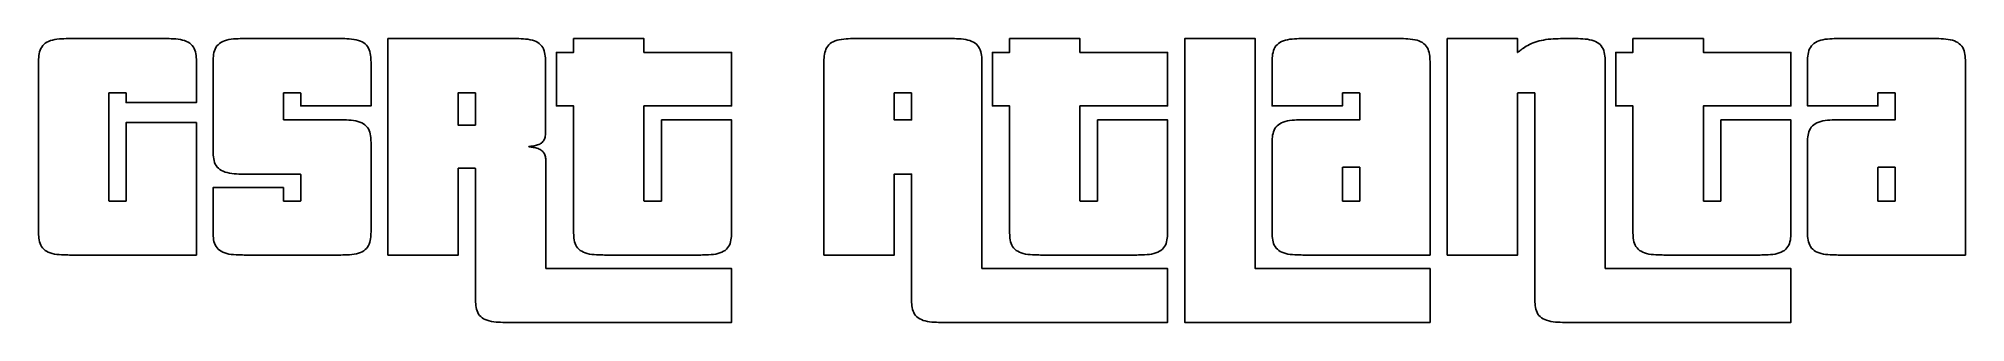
# Model space of a CAD drawing. Extents: x 165.1 to 229.8, y 156.5 to 166.
import ezdxf

# ---------------------------------------------------------------- set-up
doc = ezdxf.new("R2010")
doc.units = 0
doc.layers.add('LAYER 1', color=7, linetype='CONTINUOUS')

msp = doc.modelspace()

# ---------------------------------------------------------------- linework, layer by layer
at = {"layer": 'LAYER 1'}
for points in [[(165.539, 158.821), (165.47, 158.841), (165.408, 158.866), (165.351, 158.895), (165.3, 158.928), (165.255, 158.965), (165.215, 159.007), (165.181, 159.053), (165.152, 159.104), (165.13, 159.158), (165.112, 159.216), (165.099, 159.276), (165.09, 159.336), (165.084, 159.394), (165.081, 159.449), (165.079, 159.5), (165.079, 159.545), (165.079, 159.582), (165.079, 159.611), (165.079, 159.633), (165.079, 159.648), (165.079, 159.659), (165.079, 159.665), (165.079, 159.668), (165.079, 159.669), (165.079, 159.669), (165.079, 159.671), (165.079, 159.683), (165.079, 159.714), (165.079, 159.773), (165.079, 159.871), (165.079, 160.017), (165.079, 160.22), (165.079, 160.489), (165.079, 160.832), (165.079, 161.241), (165.079, 161.695), (165.079, 162.177), (165.079, 162.667), (165.079, 163.146), (165.079, 163.596), (165.079, 163.998), (165.079, 164.332), (165.079, 164.592), (165.079, 164.787), (165.079, 164.926), (165.079, 165.019), (165.079, 165.075), (165.079, 165.103), (165.079, 165.113), (165.079, 165.114), (165.079, 165.114), (165.079, 165.115), (165.079, 165.119), (165.079, 165.126), (165.079, 165.137), (165.079, 165.154), (165.079, 165.177), (165.079, 165.208), (165.079, 165.247), (165.08, 165.293), (165.081, 165.346), (165.085, 165.403), (165.091, 165.464), (165.101, 165.525), (165.114, 165.586), (165.132, 165.645), (165.156, 165.701), (165.185, 165.752), (165.22, 165.798), (165.26, 165.841), (165.306, 165.878), (165.358, 165.912), (165.415, 165.941), (165.479, 165.965), (165.548, 165.985), (165.622, 166.001), (165.699, 166.013), (165.778, 166.022), (165.856, 166.028), (165.931, 166.031), (166.002, 166.033), (166.066, 166.034), (166.12, 166.034), (166.164, 166.034), (166.198, 166.034), (166.223, 166.034), (166.24, 166.034), (166.251, 166.034), (166.257, 166.034), (166.26, 166.034), (166.261, 166.034), (166.261, 166.034), (166.264, 166.034), (166.274, 166.034), (166.297, 166.034), (166.338, 166.034), (166.402, 166.034), (166.494, 166.034), (166.619, 166.034), (166.782, 166.034), (166.984, 166.034), (167.218, 166.034), (167.471, 166.034), (167.735, 166.034), (167.998, 166.034), (168.252, 166.034), (168.485, 166.034), (168.687, 166.034), (168.849, 166.034), (168.974, 166.034), (169.065, 166.034), (169.129, 166.034), (169.169, 166.034), (169.192, 166.034), (169.202, 166.034), (169.205, 166.034), (169.205, 166.034), (169.206, 166.034), (169.209, 166.034), (169.215, 166.034), (169.226, 166.034), (169.243, 166.034), (169.268, 166.034), (169.302, 166.034), (169.346, 166.034), (169.401, 166.034), (169.465, 166.033), (169.535, 166.031), (169.611, 166.028), (169.689, 166.022), (169.768, 166.013), (169.845, 166.001), (169.919, 165.985), (169.988, 165.965), (170.051, 165.94), (170.109, 165.911), (170.16, 165.878), (170.207, 165.84), (170.247, 165.798), (170.282, 165.751), (170.311, 165.7), (170.334, 165.644), (170.352, 165.585), (170.365, 165.524), (170.375, 165.463), (170.381, 165.403), (170.385, 165.345), (170.386, 165.293), (170.387, 165.246), (170.387, 165.207), (170.387, 165.177), (170.387, 165.153), (170.387, 165.137), (170.387, 165.126), (170.387, 165.119), (170.387, 165.115), (170.387, 165.114), (170.387, 165.114), (170.387, 165.113), (170.387, 165.111), (170.387, 165.105), (170.387, 165.092), (170.387, 165.071), (170.387, 165.04), (170.387, 164.995), (170.387, 164.937), (170.387, 164.861), (170.387, 164.77), (170.387, 164.669), (170.387, 164.561), (170.387, 164.45), (170.387, 164.341), (170.387, 164.239), (170.387, 164.147), (170.387, 164.07), (170.387, 164.009), (170.387, 163.964), (170.387, 163.931), (170.387, 163.909), (170.387, 163.896), (170.387, 163.889), (170.387, 163.887), (170.387, 163.886), (170.387, 163.886), (170.387, 163.886), (170.387, 163.886), (170.387, 163.886), (170.387, 163.886), (170.387, 163.886), (170.387, 163.886), (170.387, 163.886), (170.387, 163.886), (170.384, 163.886), (170.374, 163.886), (170.354, 163.886), (170.318, 163.886), (170.263, 163.886), (170.185, 163.886), (170.08, 163.886), (169.944, 163.886), (169.776, 163.886), (169.586, 163.886), (169.38, 163.886), (169.168, 163.886), (168.957, 163.886), (168.756, 163.886), (168.572, 163.886), (168.415, 163.886), (168.29, 163.886), (168.194, 163.886), (168.125, 163.886), (168.077, 163.886), (168.047, 163.886), (168.031, 163.886), (168.024, 163.886), (168.023, 163.886), (168.023, 163.886), (168.023, 163.886), (168.023, 163.886), (168.023, 163.886), (168.023, 163.886), (168.023, 163.886), (168.023, 163.886), (168.023, 163.886), (168.023, 163.886), (168.023, 163.886), (168.023, 163.887), (168.023, 163.89), (168.023, 163.894), (168.023, 163.9), (168.023, 163.909), (168.023, 163.922), (168.023, 163.938), (168.023, 163.959), (168.023, 163.983), (168.023, 164.009), (168.023, 164.037), (168.023, 164.064), (168.023, 164.091), (168.023, 164.115), (168.023, 164.137), (168.023, 164.154), (168.023, 164.168), (168.023, 164.178), (168.023, 164.184), (168.023, 164.189), (168.023, 164.192), (168.023, 164.193), (168.023, 164.193), (168.023, 164.193), (168.023, 164.193), (168.023, 164.193), (168.023, 164.193), (168.023, 164.193), (168.023, 164.194), (168.023, 164.194), (168.023, 164.195), (168.023, 164.196), (168.023, 164.197), (168.023, 164.198), (168.023, 164.199), (168.023, 164.201), (168.022, 164.202), (168.022, 164.204), (168.022, 164.205), (168.022, 164.207), (168.021, 164.208), (168.021, 164.209), (168.02, 164.21), (168.019, 164.211), (168.018, 164.212), (168.017, 164.213), (168.016, 164.214), (168.015, 164.214), (168.013, 164.215), (168.012, 164.215), (168.01, 164.215), (168.009, 164.216), (168.007, 164.216), (168.006, 164.216), (168.005, 164.216), (168.003, 164.216), (168.002, 164.216), (168.002, 164.216), (168.001, 164.216), (168.001, 164.216), (168, 164.216), (168, 164.216), (168, 164.216), (168, 164.216), (168, 164.216), (168, 164.216), (167.999, 164.216), (167.997, 164.216), (167.991, 164.216), (167.983, 164.216), (167.97, 164.216), (167.951, 164.216), (167.926, 164.216), (167.894, 164.216), (167.855, 164.216), (167.811, 164.216), (167.765, 164.216), (167.717, 164.216), (167.669, 164.216), (167.624, 164.216), (167.584, 164.216), (167.549, 164.216), (167.522, 164.216), (167.502, 164.216), (167.487, 164.216), (167.477, 164.216), (167.471, 164.216), (167.467, 164.216), (167.466, 164.216), (167.466, 164.216), (167.466, 164.216), (167.466, 164.216), (167.466, 164.216), (167.466, 164.216), (167.465, 164.216), (167.465, 164.216), (167.464, 164.216), (167.464, 164.216), (167.463, 164.216), (167.462, 164.216), (167.46, 164.216), (167.459, 164.216), (167.458, 164.216), (167.456, 164.215), (167.455, 164.215), (167.453, 164.215), (167.452, 164.214), (167.45, 164.214), (167.449, 164.213), (167.448, 164.213), (167.447, 164.212), (167.446, 164.211), (167.446, 164.21), (167.445, 164.208), (167.444, 164.207), (167.444, 164.206), (167.444, 164.204), (167.443, 164.203), (167.443, 164.201), (167.443, 164.2), (167.443, 164.198), (167.443, 164.197), (167.443, 164.196), (167.443, 164.195), (167.443, 164.194), (167.443, 164.194), (167.443, 164.194), (167.443, 164.193), (167.443, 164.193), (167.443, 164.193), (167.443, 164.193), (167.443, 164.193), (167.443, 164.191), (167.443, 164.181), (167.443, 164.157), (167.443, 164.112), (167.443, 164.041), (167.443, 163.938), (167.443, 163.795), (167.443, 163.606), (167.443, 163.369), (167.443, 163.092), (167.443, 162.787), (167.443, 162.467), (167.443, 162.144), (167.443, 161.831), (167.443, 161.54), (167.443, 161.284), (167.443, 161.075), (167.443, 160.913), (167.443, 160.793), (167.443, 160.709), (167.443, 160.654), (167.443, 160.622), (167.443, 160.606), (167.443, 160.602), (167.443, 160.601), (167.443, 160.601), (167.443, 160.601), (167.443, 160.601), (167.443, 160.601), (167.443, 160.601), (167.443, 160.6), (167.443, 160.6), (167.443, 160.599), (167.443, 160.598), (167.443, 160.597), (167.443, 160.595), (167.443, 160.594), (167.443, 160.592), (167.444, 160.591), (167.444, 160.589), (167.444, 160.588), (167.445, 160.587), (167.445, 160.585), (167.446, 160.584), (167.447, 160.583), (167.448, 160.582), (167.449, 160.581), (167.45, 160.581), (167.451, 160.58), (167.452, 160.58), (167.454, 160.579), (167.455, 160.579), (167.457, 160.579), (167.458, 160.579), (167.46, 160.579), (167.461, 160.579), (167.462, 160.579), (167.463, 160.579), (167.464, 160.579), (167.465, 160.579), (167.465, 160.579), (167.466, 160.579), (167.466, 160.579), (167.466, 160.579), (167.466, 160.579), (167.466, 160.579), (167.466, 160.579), (167.467, 160.579), (167.469, 160.579), (167.474, 160.579), (167.483, 160.579), (167.496, 160.579), (167.515, 160.579), (167.54, 160.579), (167.572, 160.579), (167.612, 160.579), (167.657, 160.579), (167.706, 160.579), (167.756, 160.579), (167.805, 160.579), (167.853, 160.579), (167.896, 160.579), (167.932, 160.579), (167.961, 160.579), (167.983, 160.579), (167.999, 160.579), (168.01, 160.579), (168.017, 160.579), (168.021, 160.579), (168.022, 160.579), (168.023, 160.579), (168.023, 160.579), (168.023, 160.579), (168.023, 160.579), (168.023, 160.579), (168.023, 160.579), (168.023, 160.579), (168.023, 160.579), (168.023, 160.579), (168.023, 160.579), (168.023, 160.581), (168.023, 160.59), (168.023, 160.609), (168.023, 160.645), (168.023, 160.701), (168.023, 160.782), (168.023, 160.892), (168.023, 161.036), (168.023, 161.216), (168.023, 161.423), (168.023, 161.65), (168.023, 161.886), (168.023, 162.122), (168.023, 162.35), (168.023, 162.559), (168.023, 162.742), (168.023, 162.89), (168.023, 163.003), (168.023, 163.087), (168.023, 163.145), (168.023, 163.182), (168.023, 163.203), (168.023, 163.213), (168.023, 163.215), (168.023, 163.216), (168.023, 163.216), (168.023, 163.216), (168.023, 163.216), (168.023, 163.216), (168.023, 163.216), (168.023, 163.216), (168.023, 163.216), (168.023, 163.216), (168.024, 163.216), (168.03, 163.216), (168.044, 163.216), (168.072, 163.216), (168.116, 163.216), (168.182, 163.216), (168.273, 163.216), (168.394, 163.216), (168.546, 163.216), (168.726, 163.216), (168.925, 163.216), (169.135, 163.216), (169.348, 163.216), (169.555, 163.216), (169.749, 163.216), (169.92, 163.216), (170.062, 163.216), (170.171, 163.216), (170.253, 163.216), (170.311, 163.216), (170.349, 163.216), (170.372, 163.216), (170.383, 163.216), (170.387, 163.216), (170.387, 163.216), (170.387, 163.216), (170.387, 163.216), (170.387, 163.216), (170.387, 163.216), (170.387, 163.216), (170.387, 163.216), (170.387, 163.216), (170.387, 163.216), (170.387, 163.215), (170.387, 163.207), (170.387, 163.185), (170.387, 163.141), (170.387, 163.067), (170.387, 162.955), (170.387, 162.798), (170.387, 162.587), (170.387, 162.317), (170.387, 161.991), (170.387, 161.626), (170.387, 161.235), (170.387, 160.835), (170.387, 160.441), (170.387, 160.069), (170.387, 159.734), (170.387, 159.451), (170.387, 159.229), (170.387, 159.061), (170.387, 158.94), (170.387, 158.859), (170.387, 158.809), (170.387, 158.783), (170.387, 158.773), (170.387, 158.771), (170.387, 158.771), (170.387, 158.771), (170.387, 158.771), (170.387, 158.771), (170.387, 158.771), (170.387, 158.771), (170.387, 158.771), (170.387, 158.771), (170.387, 158.771), (170.382, 158.771), (170.366, 158.771), (170.331, 158.771), (170.271, 158.771), (170.178, 158.771), (170.044, 158.771), (169.863, 158.771), (169.628, 158.771), (169.339, 158.771), (169.008, 158.771), (168.65, 158.771), (168.28, 158.771), (167.911, 158.771), (167.559, 158.771), (167.237, 158.771), (166.959, 158.771), (166.737, 158.771), (166.568, 158.771), (166.445, 158.771), (166.36, 158.771), (166.306, 158.771), (166.277, 158.771), (166.264, 158.771), (166.261, 158.771), (166.261, 158.771), (166.26, 158.771), (166.257, 158.771), (166.25, 158.771), (166.238, 158.771), (166.22, 158.771), (166.194, 158.771), (166.159, 158.771), (166.114, 158.771), (166.058, 158.772), (165.993, 158.773), (165.922, 158.775), (165.846, 158.778), (165.768, 158.784), (165.689, 158.793), (165.612, 158.805)], [(171.404, 158.821), (171.334, 158.842), (171.271, 158.867), (171.214, 158.896), (171.162, 158.93), (171.117, 158.968), (171.077, 159.011), (171.043, 159.058), (171.015, 159.109), (170.992, 159.165), (170.975, 159.224), (170.963, 159.285), (170.954, 159.345), (170.949, 159.404), (170.946, 159.46), (170.944, 159.51), (170.944, 159.554), (170.944, 159.59), (170.944, 159.617), (170.944, 159.637), (170.944, 159.652), (170.944, 159.661), (170.944, 159.666), (170.944, 159.669), (170.944, 159.669), (170.944, 159.669), (170.944, 159.67), (170.944, 159.675), (170.944, 159.685), (170.944, 159.704), (170.944, 159.734), (170.944, 159.776), (170.944, 159.835), (170.944, 159.912), (170.944, 160.007), (170.944, 160.117), (170.944, 160.237), (170.944, 160.361), (170.944, 160.484), (170.944, 160.603), (170.944, 160.711), (170.944, 160.804), (170.944, 160.878), (170.944, 160.934), (170.944, 160.974), (170.944, 161.002), (170.944, 161.019), (170.944, 161.029), (170.944, 161.033), (170.944, 161.033), (170.944, 161.033), (170.944, 161.033), (170.944, 161.033), (170.944, 161.033), (170.944, 161.033), (170.944, 161.033), (170.944, 161.033), (170.944, 161.033), (170.944, 161.033), (170.947, 161.033), (170.956, 161.033), (170.976, 161.033), (171.012, 161.033), (171.067, 161.033), (171.145, 161.033), (171.252, 161.033), (171.392, 161.033), (171.562, 161.033), (171.756, 161.033), (171.965, 161.033), (172.181, 161.033), (172.394, 161.033), (172.597, 161.033), (172.78, 161.033), (172.935, 161.033), (173.058, 161.033), (173.15, 161.033), (173.216, 161.033), (173.26, 161.033), (173.288, 161.033), (173.302, 161.033), (173.307, 161.033), (173.308, 161.033), (173.308, 161.033), (173.308, 161.033), (173.308, 161.033), (173.308, 161.033), (173.308, 161.033), (173.308, 161.033), (173.308, 161.033), (173.308, 161.033), (173.308, 161.033), (173.308, 161.033), (173.308, 161.031), (173.308, 161.027), (173.308, 161.019), (173.308, 161.009), (173.308, 160.993), (173.308, 160.973), (173.308, 160.946), (173.308, 160.914), (173.308, 160.878), (173.308, 160.84), (173.308, 160.8), (173.308, 160.762), (173.308, 160.725), (173.308, 160.692), (173.308, 160.665), (173.308, 160.644), (173.308, 160.628), (173.308, 160.616), (173.308, 160.609), (173.308, 160.604), (173.308, 160.602), (173.308, 160.601), (173.308, 160.601), (173.308, 160.601), (173.308, 160.601), (173.308, 160.601), (173.308, 160.601), (173.308, 160.601), (173.308, 160.6), (173.308, 160.6), (173.308, 160.599), (173.308, 160.598), (173.308, 160.597), (173.308, 160.595), (173.308, 160.594), (173.308, 160.592), (173.308, 160.591), (173.309, 160.589), (173.309, 160.588), (173.31, 160.587), (173.31, 160.585), (173.311, 160.584), (173.312, 160.583), (173.313, 160.582), (173.314, 160.581), (173.315, 160.581), (173.316, 160.58), (173.318, 160.58), (173.319, 160.579), (173.321, 160.579), (173.322, 160.579), (173.324, 160.579), (173.325, 160.579), (173.326, 160.579), (173.328, 160.579), (173.329, 160.579), (173.329, 160.579), (173.33, 160.579), (173.33, 160.579), (173.33, 160.579), (173.331, 160.579), (173.331, 160.579), (173.331, 160.579), (173.331, 160.579), (173.331, 160.579), (173.332, 160.579), (173.336, 160.579), (173.342, 160.579), (173.352, 160.579), (173.367, 160.579), (173.388, 160.579), (173.416, 160.579), (173.452, 160.579), (173.493, 160.579), (173.539, 160.579), (173.588, 160.579), (173.636, 160.579), (173.683, 160.579), (173.727, 160.579), (173.765, 160.579), (173.796, 160.579), (173.82, 160.579), (173.838, 160.579), (173.85, 160.579), (173.858, 160.579), (173.862, 160.579), (173.864, 160.579), (173.865, 160.579), (173.865, 160.579), (173.865, 160.579), (173.865, 160.579), (173.865, 160.579), (173.865, 160.579), (173.866, 160.579), (173.866, 160.579), (173.867, 160.579), (173.868, 160.579), (173.869, 160.579), (173.87, 160.579), (173.871, 160.579), (173.873, 160.579), (173.874, 160.579), (173.876, 160.579), (173.877, 160.58), (173.879, 160.58), (173.88, 160.58), (173.881, 160.581), (173.883, 160.582), (173.884, 160.583), (173.884, 160.584), (173.885, 160.585), (173.886, 160.586), (173.886, 160.587), (173.887, 160.589), (173.887, 160.59), (173.887, 160.592), (173.887, 160.593), (173.888, 160.595), (173.888, 160.596), (173.888, 160.597), (173.888, 160.598), (173.888, 160.599), (173.888, 160.6), (173.888, 160.601), (173.888, 160.601), (173.888, 160.601), (173.888, 160.601), (173.888, 160.601), (173.888, 160.601), (173.888, 160.601), (173.888, 160.602), (173.888, 160.605), (173.888, 160.612), (173.888, 160.624), (173.888, 160.644), (173.888, 160.671), (173.888, 160.709), (173.888, 160.759), (173.888, 160.82), (173.888, 160.89), (173.888, 160.966), (173.888, 161.045), (173.888, 161.123), (173.888, 161.198), (173.888, 161.266), (173.888, 161.324), (173.888, 161.37), (173.888, 161.404), (173.888, 161.429), (173.888, 161.446), (173.888, 161.457), (173.888, 161.463), (173.888, 161.465), (173.888, 161.465), (173.888, 161.465), (173.888, 161.465), (173.888, 161.465), (173.888, 161.465), (173.888, 161.466), (173.888, 161.466), (173.888, 161.467), (173.888, 161.467), (173.888, 161.468), (173.888, 161.47), (173.888, 161.471), (173.888, 161.472), (173.887, 161.474), (173.887, 161.475), (173.887, 161.477), (173.887, 161.478), (173.886, 161.48), (173.886, 161.481), (173.885, 161.482), (173.884, 161.483), (173.883, 161.484), (173.882, 161.485), (173.881, 161.486), (173.88, 161.486), (173.879, 161.487), (173.877, 161.487), (173.876, 161.487), (173.874, 161.488), (173.872, 161.488), (173.871, 161.488), (173.87, 161.488), (173.868, 161.488), (173.867, 161.488), (173.867, 161.488), (173.866, 161.488), (173.866, 161.488), (173.865, 161.488), (173.865, 161.488), (173.865, 161.488), (173.865, 161.488), (173.865, 161.488), (173.865, 161.488), (173.862, 161.488), (173.853, 161.488), (173.836, 161.488), (173.806, 161.488), (173.762, 161.488), (173.699, 161.488), (173.615, 161.488), (173.506, 161.488), (173.376, 161.488), (173.23, 161.488), (173.074, 161.488), (172.915, 161.488), (172.76, 161.488), (172.614, 161.488), (172.484, 161.488), (172.375, 161.488), (172.291, 161.488), (172.229, 161.488), (172.184, 161.488), (172.155, 161.488), (172.138, 161.488), (172.129, 161.488), (172.126, 161.488), (172.126, 161.488), (172.126, 161.488), (172.123, 161.488), (172.118, 161.488), (172.108, 161.488), (172.093, 161.488), (172.069, 161.488), (172.037, 161.488), (171.995, 161.488), (171.942, 161.488), (171.879, 161.489), (171.808, 161.49), (171.732, 161.494), (171.653, 161.499), (171.574, 161.508), (171.495, 161.52), (171.419, 161.535), (171.349, 161.555), (171.284, 161.58), (171.226, 161.609), (171.173, 161.643), (171.126, 161.681), (171.085, 161.724), (171.05, 161.771), (171.02, 161.823), (170.997, 161.879), (170.978, 161.939), (170.965, 162.001), (170.956, 162.063), (170.95, 162.124), (170.946, 162.182), (170.944, 162.235), (170.944, 162.281), (170.944, 162.32), (170.944, 162.35), (170.944, 162.372), (170.944, 162.388), (170.944, 162.398), (170.944, 162.404), (170.944, 162.407), (170.944, 162.409), (170.944, 162.409), (170.944, 162.41), (170.944, 162.417), (170.944, 162.435), (170.944, 162.468), (170.944, 162.521), (170.944, 162.6), (170.944, 162.709), (170.944, 162.854), (170.944, 163.036), (170.944, 163.248), (170.944, 163.482), (170.944, 163.727), (170.944, 163.973), (170.944, 164.211), (170.944, 164.43), (170.944, 164.622), (170.944, 164.777), (170.944, 164.895), (170.944, 164.982), (170.944, 165.042), (170.944, 165.08), (170.944, 165.102), (170.944, 165.111), (170.944, 165.114), (170.944, 165.114), (170.944, 165.114), (170.944, 165.117), (170.944, 165.122), (170.944, 165.131), (170.944, 165.145), (170.944, 165.166), (170.944, 165.194), (170.944, 165.23), (170.944, 165.274), (170.945, 165.325), (170.948, 165.382), (170.954, 165.442), (170.962, 165.504), (170.974, 165.566), (170.991, 165.627), (171.013, 165.684), (171.041, 165.738), (171.074, 165.786), (171.114, 165.83), (171.159, 165.87), (171.21, 165.905), (171.267, 165.935), (171.33, 165.961), (171.399, 165.982), (171.473, 165.999), (171.552, 166.012), (171.631, 166.021), (171.711, 166.027), (171.788, 166.031), (171.86, 166.033), (171.925, 166.034), (171.981, 166.034), (172.027, 166.034), (172.061, 166.034), (172.087, 166.034), (172.105, 166.034), (172.116, 166.034), (172.122, 166.034), (172.125, 166.034), (172.126, 166.034), (172.126, 166.034), (172.129, 166.034), (172.14, 166.034), (172.165, 166.034), (172.208, 166.034), (172.276, 166.034), (172.373, 166.034), (172.505, 166.034), (172.676, 166.034), (172.888, 166.034), (173.129, 166.034), (173.388, 166.034), (173.657, 166.034), (173.923, 166.034), (174.175, 166.034), (174.405, 166.034), (174.6, 166.034), (174.753, 166.034), (174.869, 166.034), (174.953, 166.034), (175.009, 166.034), (175.044, 166.034), (175.062, 166.034), (175.069, 166.034), (175.07, 166.034), (175.07, 166.034), (175.071, 166.034), (175.076, 166.034), (175.084, 166.034), (175.098, 166.034), (175.119, 166.034), (175.148, 166.034), (175.187, 166.034), (175.238, 166.034), (175.298, 166.034), (175.367, 166.033), (175.441, 166.03), (175.519, 166.025), (175.599, 166.017), (175.679, 166.006), (175.755, 165.992), (175.827, 165.973), (175.894, 165.95), (175.954, 165.922), (176.008, 165.89), (176.057, 165.853), (176.1, 165.811), (176.137, 165.765), (176.168, 165.715), (176.193, 165.66), (176.213, 165.601), (176.227, 165.539), (176.238, 165.477), (176.245, 165.415), (176.249, 165.357), (176.251, 165.302), (176.252, 165.254), (176.252, 165.213), (176.252, 165.18), (176.252, 165.156), (176.252, 165.139), (176.252, 165.127), (176.252, 165.119), (176.252, 165.115), (176.252, 165.114), (176.252, 165.114), (176.252, 165.113), (176.252, 165.111), (176.252, 165.104), (176.252, 165.09), (176.252, 165.067), (176.252, 165.031), (176.252, 164.982), (176.252, 164.915), (176.252, 164.83), (176.252, 164.729), (176.252, 164.615), (176.252, 164.495), (176.252, 164.373), (176.252, 164.253), (176.252, 164.141), (176.252, 164.042), (176.252, 163.96), (176.252, 163.896), (176.252, 163.849), (176.252, 163.815), (176.252, 163.794), (176.252, 163.781), (176.252, 163.775), (176.252, 163.773), (176.252, 163.773), (176.252, 163.773), (176.252, 163.773), (176.252, 163.773), (176.252, 163.773), (176.252, 163.773), (176.252, 163.773), (176.252, 163.773), (176.252, 163.773), (176.251, 163.773), (176.246, 163.773), (176.231, 163.773), (176.204, 163.773), (176.159, 163.773), (176.093, 163.773), (176.001, 163.773), (175.878, 163.773), (175.722, 163.773), (175.539, 163.773), (175.336, 163.773), (175.123, 163.773), (174.907, 163.773), (174.698, 163.773), (174.504, 163.773), (174.334, 163.773), (174.195, 163.773), (174.088, 163.773), (174.01, 163.773), (173.955, 163.773), (173.92, 163.773), (173.9, 163.773), (173.89, 163.773), (173.888, 163.773), (173.888, 163.773), (173.888, 163.773), (173.888, 163.773), (173.888, 163.773), (173.888, 163.773), (173.888, 163.773), (173.888, 163.773), (173.888, 163.773), (173.888, 163.773), (173.888, 163.773), (173.888, 163.774), (173.888, 163.777), (173.888, 163.782), (173.888, 163.791), (173.888, 163.803), (173.888, 163.821), (173.888, 163.844), (173.888, 163.872), (173.888, 163.906), (173.888, 163.942), (173.888, 163.98), (173.888, 164.018), (173.888, 164.055), (173.888, 164.089), (173.888, 164.119), (173.888, 164.142), (173.888, 164.16), (173.888, 164.173), (173.888, 164.182), (173.888, 164.188), (173.888, 164.191), (173.888, 164.193), (173.888, 164.193), (173.888, 164.193), (173.888, 164.193), (173.888, 164.193), (173.888, 164.193), (173.888, 164.193), (173.888, 164.194), (173.888, 164.194), (173.888, 164.195), (173.888, 164.196), (173.888, 164.197), (173.888, 164.198), (173.888, 164.2), (173.887, 164.201), (173.887, 164.203), (173.887, 164.204), (173.887, 164.206), (173.886, 164.207), (173.886, 164.209), (173.885, 164.21), (173.884, 164.211), (173.883, 164.212), (173.882, 164.213), (173.881, 164.213), (173.88, 164.214), (173.879, 164.215), (173.877, 164.215), (173.876, 164.215), (173.874, 164.216), (173.873, 164.216), (173.871, 164.216), (173.87, 164.216), (173.869, 164.216), (173.868, 164.216), (173.867, 164.216), (173.866, 164.216), (173.866, 164.216), (173.865, 164.216), (173.865, 164.216), (173.865, 164.216), (173.865, 164.216), (173.865, 164.216), (173.865, 164.216), (173.864, 164.216), (173.862, 164.216), (173.857, 164.216), (173.849, 164.216), (173.837, 164.216), (173.819, 164.216), (173.794, 164.216), (173.763, 164.216), (173.724, 164.216), (173.68, 164.216), (173.632, 164.216), (173.584, 164.216), (173.536, 164.216), (173.49, 164.216), (173.449, 164.216), (173.414, 164.216), (173.386, 164.216), (173.366, 164.216), (173.351, 164.216), (173.341, 164.216), (173.335, 164.216), (173.332, 164.216), (173.331, 164.216), (173.331, 164.216), (173.331, 164.216), (173.331, 164.216), (173.331, 164.216), (173.33, 164.216), (173.33, 164.216), (173.33, 164.216), (173.329, 164.216), (173.328, 164.216), (173.327, 164.216), (173.326, 164.216), (173.325, 164.216), (173.323, 164.216), (173.322, 164.216), (173.32, 164.215), (173.319, 164.215), (173.317, 164.215), (173.316, 164.214), (173.315, 164.214), (173.314, 164.213), (173.313, 164.212), (173.312, 164.211), (173.311, 164.21), (173.31, 164.209), (173.31, 164.208), (173.309, 164.206), (173.309, 164.205), (173.308, 164.203), (173.308, 164.202), (173.308, 164.2), (173.308, 164.199), (173.308, 164.198), (173.308, 164.196), (173.308, 164.195), (173.308, 164.195), (173.308, 164.194), (173.308, 164.194), (173.308, 164.193), (173.308, 164.193), (173.308, 164.193), (173.308, 164.193), (173.308, 164.193), (173.308, 164.193), (173.308, 164.191), (173.308, 164.186), (173.308, 164.177), (173.308, 164.161), (173.308, 164.138), (173.308, 164.105), (173.308, 164.062), (173.308, 164.006), (173.308, 163.94), (173.308, 163.867), (173.308, 163.789), (173.308, 163.71), (173.308, 163.633), (173.308, 163.562), (173.308, 163.498), (173.308, 163.446), (173.308, 163.406), (173.308, 163.377), (173.308, 163.356), (173.308, 163.342), (173.308, 163.334), (173.308, 163.33), (173.308, 163.329), (173.308, 163.329), (173.308, 163.329), (173.308, 163.329), (173.308, 163.329), (173.308, 163.329), (173.308, 163.329), (173.308, 163.328), (173.308, 163.327), (173.308, 163.327), (173.308, 163.326), (173.308, 163.324), (173.308, 163.323), (173.308, 163.321), (173.308, 163.32), (173.308, 163.318), (173.309, 163.317), (173.309, 163.315), (173.31, 163.314), (173.31, 163.313), (173.311, 163.312), (173.312, 163.311), (173.313, 163.31), (173.314, 163.309), (173.315, 163.308), (173.316, 163.308), (173.318, 163.307), (173.319, 163.307), (173.321, 163.307), (173.322, 163.307), (173.324, 163.307), (173.325, 163.307), (173.327, 163.307), (173.328, 163.307), (173.329, 163.307), (173.329, 163.307), (173.33, 163.307), (173.33, 163.307), (173.331, 163.307), (173.331, 163.307), (173.331, 163.307), (173.331, 163.307), (173.331, 163.307), (173.332, 163.307), (173.337, 163.307), (173.35, 163.307), (173.373, 163.307), (173.409, 163.307), (173.463, 163.307), (173.536, 163.307), (173.632, 163.307), (173.752, 163.307), (173.891, 163.307), (174.043, 163.307), (174.201, 163.307), (174.359, 163.307), (174.51, 163.307), (174.649, 163.307), (174.769, 163.307), (174.865, 163.307), (174.938, 163.307), (174.992, 163.307), (175.028, 163.307), (175.051, 163.307), (175.063, 163.307), (175.069, 163.307), (175.07, 163.307), (175.07, 163.307), (175.071, 163.307), (175.074, 163.307), (175.082, 163.307), (175.094, 163.307), (175.114, 163.307), (175.141, 163.307), (175.178, 163.307), (175.226, 163.307), (175.285, 163.306), (175.352, 163.305), (175.425, 163.303), (175.502, 163.298), (175.582, 163.292), (175.662, 163.282), (175.739, 163.269), (175.812, 163.251), (175.88, 163.23), (175.941, 163.203), (175.997, 163.173), (176.047, 163.138), (176.091, 163.098), (176.129, 163.054), (176.162, 163.006), (176.188, 162.953), (176.209, 162.896), (176.225, 162.836), (176.236, 162.776), (176.244, 162.715), (176.248, 162.658), (176.251, 162.603), (176.252, 162.555), (176.252, 162.513), (176.252, 162.48), (176.252, 162.454), (176.252, 162.436), (176.252, 162.423), (176.252, 162.415), (176.252, 162.411), (176.252, 162.409), (176.252, 162.409), (176.252, 162.408), (176.252, 162.405), (176.252, 162.393), (176.252, 162.368), (176.252, 162.324), (176.252, 162.258), (176.252, 162.163), (176.252, 162.036), (176.252, 161.87), (176.252, 161.669), (176.252, 161.442), (176.252, 161.198), (176.252, 160.949), (176.252, 160.702), (176.252, 160.469), (176.252, 160.26), (176.252, 160.084), (176.252, 159.946), (176.252, 159.843), (176.252, 159.769), (176.252, 159.72), (176.252, 159.69), (176.252, 159.675), (176.252, 159.67), (176.252, 159.669), (176.252, 159.669), (176.252, 159.668), (176.252, 159.664), (176.252, 159.657), (176.252, 159.646), (176.252, 159.629), (176.252, 159.606), (176.252, 159.575), (176.252, 159.536), (176.251, 159.489), (176.249, 159.436), (176.245, 159.379), (176.238, 159.319), (176.228, 159.258), (176.214, 159.198), (176.194, 159.14), (176.17, 159.086), (176.139, 159.037), (176.102, 158.992), (176.06, 158.951), (176.012, 158.915), (175.957, 158.883), (175.898, 158.855), (175.832, 158.832), (175.76, 158.814), (175.684, 158.799), (175.604, 158.789), (175.524, 158.781), (175.446, 158.776), (175.371, 158.773), (175.302, 158.772), (175.241, 158.771), (175.19, 158.771), (175.15, 158.771), (175.12, 158.771), (175.099, 158.771), (175.085, 158.771), (175.076, 158.771), (175.072, 158.771), (175.07, 158.771), (175.07, 158.771), (175.069, 158.771), (175.062, 158.771), (175.045, 158.771), (175.012, 158.771), (174.957, 158.771), (174.875, 158.771), (174.762, 158.771), (174.61, 158.771), (174.418, 158.771), (174.191, 158.771), (173.939, 158.771), (173.674, 158.771), (173.405, 158.771), (173.144, 158.771), (172.902, 158.771), (172.689, 158.771), (172.514, 158.771), (172.38, 158.771), (172.281, 158.771), (172.212, 158.771), (172.167, 158.771), (172.141, 158.771), (172.13, 158.771), (172.126, 158.771), (172.126, 158.771), (172.125, 158.771), (172.123, 158.771), (172.117, 158.771), (172.106, 158.771), (172.088, 158.771), (172.063, 158.771), (172.029, 158.771), (171.985, 158.771), (171.929, 158.772), (171.864, 158.772), (171.792, 158.774), (171.716, 158.778), (171.636, 158.784), (171.556, 158.793), (171.478, 158.805)], [(180.224, 156.559), (180.156, 156.58), (180.093, 156.604), (180.036, 156.633), (179.985, 156.666), (179.94, 156.703), (179.9, 156.745), (179.866, 156.791), (179.838, 156.841), (179.815, 156.895), (179.798, 156.953), (179.785, 157.013), (179.775, 157.072), (179.769, 157.13), (179.766, 157.186), (179.764, 157.237), (179.764, 157.282), (179.764, 157.319), (179.764, 157.348), (179.764, 157.37), (179.764, 157.386), (179.764, 157.396), (179.764, 157.403), (179.764, 157.406), (179.764, 157.407), (179.764, 157.408), (179.764, 157.409), (179.764, 157.417), (179.764, 157.44), (179.764, 157.485), (179.764, 157.559), (179.764, 157.67), (179.764, 157.824), (179.764, 158.03), (179.764, 158.293), (179.764, 158.608), (179.764, 158.96), (179.764, 159.334), (179.764, 159.715), (179.764, 160.09), (179.764, 160.443), (179.764, 160.76), (179.764, 161.026), (179.764, 161.234), (179.764, 161.391), (179.764, 161.503), (179.764, 161.578), (179.764, 161.624), (179.764, 161.648), (179.764, 161.657), (179.764, 161.658), (179.764, 161.658), (179.764, 161.658), (179.764, 161.659), (179.764, 161.659), (179.764, 161.659), (179.764, 161.659), (179.764, 161.66), (179.764, 161.661), (179.764, 161.662), (179.764, 161.663), (179.764, 161.664), (179.764, 161.665), (179.764, 161.667), (179.763, 161.668), (179.763, 161.67), (179.763, 161.671), (179.762, 161.673), (179.762, 161.674), (179.761, 161.675), (179.761, 161.676), (179.76, 161.677), (179.759, 161.678), (179.758, 161.679), (179.756, 161.679), (179.755, 161.68), (179.754, 161.68), (179.752, 161.681), (179.751, 161.681), (179.749, 161.681), (179.748, 161.681), (179.746, 161.681), (179.745, 161.681), (179.744, 161.681), (179.743, 161.681), (179.742, 161.681), (179.742, 161.681), (179.742, 161.681), (179.741, 161.681), (179.741, 161.681), (179.741, 161.681), (179.741, 161.681), (179.741, 161.681), (179.741, 161.681), (179.739, 161.681), (179.736, 161.681), (179.729, 161.681), (179.718, 161.681), (179.702, 161.681), (179.679, 161.681), (179.65, 161.681), (179.614, 161.681), (179.571, 161.681), (179.524, 161.681), (179.474, 161.681), (179.424, 161.681), (179.376, 161.681), (179.331, 161.681), (179.291, 161.681), (179.258, 161.681), (179.233, 161.681), (179.214, 161.681), (179.201, 161.681), (179.193, 161.681), (179.188, 161.681), (179.185, 161.681), (179.184, 161.681), (179.184, 161.681), (179.184, 161.681), (179.184, 161.681), (179.184, 161.681), (179.184, 161.681), (179.184, 161.681), (179.184, 161.681), (179.184, 161.681), (179.184, 161.681), (179.184, 161.68), (179.184, 161.675), (179.184, 161.66), (179.184, 161.63), (179.184, 161.581), (179.184, 161.507), (179.184, 161.403), (179.184, 161.265), (179.184, 161.087), (179.184, 160.873), (179.184, 160.633), (179.184, 160.378), (179.184, 160.117), (179.184, 159.86), (179.184, 159.617), (179.184, 159.398), (179.184, 159.214), (179.184, 159.069), (179.184, 158.96), (179.184, 158.882), (179.184, 158.829), (179.184, 158.796), (179.184, 158.779), (179.184, 158.773), (179.184, 158.771), (179.184, 158.771), (179.184, 158.771), (179.184, 158.771), (179.184, 158.771), (179.184, 158.771), (179.184, 158.771), (179.184, 158.771), (179.184, 158.771), (179.184, 158.771), (179.182, 158.771), (179.173, 158.771), (179.153, 158.771), (179.119, 158.771), (179.067, 158.771), (178.991, 158.771), (178.889, 158.771), (178.756, 158.771), (178.592, 158.771), (178.404, 158.771), (178.2, 158.771), (177.988, 158.771), (177.777, 158.771), (177.575, 158.771), (177.389, 158.771), (177.229, 158.771), (177.1, 158.771), (177.002, 158.771), (176.93, 158.771), (176.88, 158.771), (176.848, 158.771), (176.83, 158.771), (176.822, 158.771), (176.82, 158.771), (176.82, 158.771), (176.82, 158.771), (176.82, 158.771), (176.82, 158.771), (176.82, 158.771), (176.82, 158.771), (176.82, 158.771), (176.82, 158.771), (176.82, 158.771), (176.82, 158.775), (176.82, 158.794), (176.82, 158.841), (176.82, 158.928), (176.82, 159.069), (176.82, 159.274), (176.82, 159.557), (176.82, 159.931), (176.82, 160.404), (176.82, 160.959), (176.82, 161.571), (176.82, 162.216), (176.82, 162.867), (176.82, 163.501), (176.82, 164.092), (176.82, 164.615), (176.82, 165.046), (176.82, 165.379), (176.82, 165.628), (176.82, 165.804), (176.82, 165.92), (176.82, 165.989), (176.82, 166.022), (176.82, 166.033), (176.82, 166.034), (176.82, 166.034), (176.82, 166.034), (176.82, 166.034), (176.82, 166.034), (176.82, 166.034), (176.82, 166.034), (176.82, 166.034), (176.82, 166.034), (176.821, 166.034), (176.828, 166.034), (176.848, 166.034), (176.889, 166.034), (176.957, 166.034), (177.06, 166.034), (177.204, 166.034), (177.398, 166.034), (177.647, 166.034), (177.947, 166.034), (178.285, 166.034), (178.646, 166.034), (179.017, 166.034), (179.382, 166.034), (179.728, 166.034), (180.04, 166.034), (180.305, 166.034), (180.513, 166.034), (180.67, 166.034), (180.784, 166.034), (180.861, 166.034), (180.909, 166.034), (180.934, 166.034), (180.944, 166.034), (180.946, 166.034), (180.946, 166.034), (180.947, 166.034), (180.951, 166.034), (180.959, 166.034), (180.972, 166.034), (180.991, 166.034), (181.018, 166.034), (181.055, 166.034), (181.102, 166.034), (181.159, 166.034), (181.224, 166.033), (181.295, 166.031), (181.371, 166.026), (181.448, 166.02), (181.526, 166.01), (181.602, 165.997), (181.674, 165.98), (181.74, 165.959), (181.801, 165.933), (181.856, 165.902), (181.906, 165.868), (181.95, 165.829), (181.988, 165.785), (182.021, 165.738), (182.048, 165.685), (182.069, 165.629), (182.086, 165.569), (182.098, 165.508), (182.106, 165.447), (182.112, 165.388), (182.115, 165.332), (182.116, 165.28), (182.117, 165.236), (182.117, 165.199), (182.117, 165.17), (182.117, 165.149), (182.117, 165.134), (182.117, 165.124), (182.117, 165.118), (182.117, 165.115), (182.117, 165.114), (182.117, 165.114), (182.117, 165.113), (182.117, 165.108), (182.117, 165.095), (182.117, 165.07), (182.117, 165.03), (182.117, 164.972), (182.117, 164.89), (182.117, 164.783), (182.117, 164.647), (182.117, 164.487), (182.117, 164.31), (182.117, 164.122), (182.117, 163.933), (182.117, 163.748), (182.117, 163.575), (182.117, 163.421), (182.117, 163.294), (182.117, 163.195), (182.117, 163.121), (182.117, 163.069), (182.117, 163.034), (182.117, 163.014), (182.117, 163.004), (182.117, 163), (182.117, 163), (182.117, 162.999), (182.117, 162.999), (182.117, 162.997), (182.117, 162.992), (182.117, 162.986), (182.117, 162.976), (182.117, 162.963), (182.117, 162.945), (182.117, 162.923), (182.116, 162.896), (182.115, 162.866), (182.114, 162.833), (182.11, 162.799), (182.106, 162.764), (182.099, 162.728), (182.09, 162.694), (182.079, 162.661), (182.064, 162.631), (182.047, 162.602), (182.028, 162.576), (182.005, 162.552), (181.98, 162.53), (181.951, 162.51), (181.92, 162.493), (181.887, 162.477), (181.85, 162.464), (181.812, 162.453), (181.774, 162.444), (181.736, 162.436), (181.699, 162.429), (181.664, 162.424), (181.633, 162.42), (181.606, 162.417), (181.585, 162.414), (181.569, 162.412), (181.558, 162.411), (181.554, 162.409), (181.554, 162.408), (181.561, 162.406), (181.573, 162.404), (181.591, 162.401), (181.614, 162.398), (181.643, 162.394), (181.675, 162.389), (181.711, 162.383), (181.749, 162.376), (181.788, 162.367), (181.828, 162.356), (181.866, 162.344), (181.902, 162.329), (181.936, 162.313), (181.967, 162.294), (181.995, 162.273), (182.02, 162.25), (182.042, 162.225), (182.062, 162.198), (182.079, 162.169), (182.093, 162.137), (182.104, 162.104), (182.112, 162.069), (182.118, 162.033), (182.123, 161.998), (182.126, 161.964), (182.127, 161.932), (182.128, 161.902), (182.128, 161.877), (182.128, 161.855), (182.128, 161.839), (182.128, 161.827), (182.128, 161.818), (182.128, 161.812), (182.128, 161.809), (182.128, 161.807), (182.128, 161.806), (182.128, 161.806), (182.128, 161.805), (182.128, 161.797), (182.128, 161.776), (182.128, 161.737), (182.128, 161.674), (182.128, 161.58), (182.128, 161.449), (182.128, 161.276), (182.128, 161.056), (182.128, 160.795), (182.128, 160.505), (182.128, 160.199), (182.128, 159.888), (182.128, 159.583), (182.128, 159.298), (182.128, 159.044), (182.128, 158.833), (182.128, 158.669), (182.128, 158.545), (182.128, 158.458), (182.128, 158.399), (182.128, 158.364), (182.128, 158.346), (182.128, 158.34), (182.128, 158.34), (182.128, 158.34), (182.128, 158.339), (182.128, 158.339), (182.128, 158.339), (182.128, 158.339), (182.128, 158.339), (182.128, 158.338), (182.128, 158.337), (182.128, 158.336), (182.128, 158.335), (182.128, 158.334), (182.128, 158.332), (182.128, 158.331), (182.128, 158.329), (182.129, 158.328), (182.129, 158.326), (182.13, 158.325), (182.13, 158.324), (182.131, 158.323), (182.132, 158.322), (182.132, 158.321), (182.133, 158.32), (182.134, 158.319), (182.136, 158.319), (182.137, 158.318), (182.138, 158.318), (182.14, 158.317), (182.141, 158.317), (182.143, 158.317), (182.144, 158.317), (182.146, 158.317), (182.147, 158.317), (182.148, 158.317), (182.149, 158.317), (182.15, 158.317), (182.15, 158.317), (182.15, 158.317), (182.151, 158.317), (182.151, 158.317), (182.151, 158.317), (182.151, 158.317), (182.151, 158.317), (182.156, 158.317), (182.175, 158.317), (182.221, 158.317), (182.303, 158.317), (182.432, 158.317), (182.619, 158.317), (182.874, 158.317), (183.209, 158.317), (183.628, 158.317), (184.113, 158.317), (184.643, 158.317), (185.198, 158.317), (185.754, 158.317), (186.292, 158.317), (186.789, 158.317), (187.224, 158.317), (187.578, 158.317), (187.85, 158.317), (188.051, 158.317), (188.192, 158.317), (188.283, 158.317), (188.336, 158.317), (188.361, 158.317), (188.368, 158.317), (188.368, 158.317), (188.368, 158.317), (188.368, 158.317), (188.368, 158.317), (188.368, 158.317), (188.368, 158.317), (188.368, 158.317), (188.368, 158.317), (188.368, 158.317), (188.368, 158.316), (188.368, 158.312), (188.368, 158.302), (188.368, 158.282), (188.368, 158.25), (188.368, 158.202), (188.368, 158.135), (188.368, 158.046), (188.368, 157.933), (188.368, 157.798), (188.368, 157.648), (188.368, 157.488), (188.368, 157.326), (188.368, 157.167), (188.368, 157.018), (188.368, 156.884), (188.368, 156.773), (188.368, 156.686), (188.368, 156.62), (188.368, 156.573), (188.368, 156.542), (188.368, 156.523), (188.368, 156.514), (188.368, 156.51), (188.368, 156.51), (188.368, 156.51), (188.368, 156.51), (188.368, 156.51), (188.368, 156.51), (188.368, 156.51), (188.368, 156.51), (188.368, 156.51), (188.368, 156.51), (188.367, 156.51), (188.358, 156.51), (188.326, 156.51), (188.261, 156.51), (188.148, 156.51), (187.975, 156.51), (187.729, 156.51), (187.397, 156.51), (186.968, 156.51), (186.442, 156.51), (185.844, 156.51), (185.2, 156.51), (184.534, 156.51), (183.874, 156.51), (183.244, 156.51), (182.669, 156.51), (182.176, 156.51), (181.784, 156.51), (181.486, 156.51), (181.268, 156.51), (181.118, 156.51), (181.024, 156.51), (180.973, 156.51), (180.951, 156.51), (180.946, 156.51), (180.946, 156.51), (180.945, 156.51), (180.942, 156.51), (180.935, 156.51), (180.923, 156.51), (180.905, 156.51), (180.879, 156.51), (180.843, 156.51), (180.798, 156.51), (180.742, 156.51), (180.678, 156.511), (180.606, 156.513), (180.531, 156.517), (180.453, 156.523), (180.374, 156.531), (180.297, 156.544)], [(183.52, 158.821), (183.451, 158.842), (183.389, 158.866), (183.332, 158.895), (183.28, 158.928), (183.235, 158.966), (183.195, 159.008), (183.161, 159.054), (183.133, 159.105), (183.11, 159.16), (183.093, 159.218), (183.08, 159.278), (183.071, 159.338), (183.065, 159.397), (183.062, 159.452), (183.061, 159.503), (183.06, 159.547), (183.06, 159.584), (183.06, 159.613), (183.06, 159.634), (183.06, 159.649), (183.06, 159.659), (183.06, 159.665), (183.06, 159.668), (183.06, 159.669), (183.06, 159.669), (183.06, 159.671), (183.06, 159.681), (183.06, 159.706), (183.06, 159.754), (183.06, 159.832), (183.06, 159.947), (183.06, 160.106), (183.06, 160.317), (183.06, 160.584), (183.06, 160.898), (183.06, 161.246), (183.06, 161.612), (183.06, 161.982), (183.06, 162.343), (183.06, 162.678), (183.06, 162.975), (183.06, 163.219), (183.06, 163.407), (183.06, 163.547), (183.06, 163.646), (183.06, 163.71), (183.06, 163.748), (183.06, 163.766), (183.06, 163.772), (183.06, 163.773), (183.06, 163.773), (183.06, 163.773), (183.06, 163.773), (183.06, 163.773), (183.06, 163.773), (183.06, 163.773), (183.06, 163.773), (183.06, 163.773), (183.06, 163.773), (183.059, 163.773), (183.056, 163.773), (183.049, 163.773), (183.039, 163.773), (183.024, 163.773), (183.002, 163.773), (182.974, 163.773), (182.937, 163.773), (182.893, 163.773), (182.845, 163.773), (182.793, 163.773), (182.741, 163.773), (182.69, 163.773), (182.642, 163.773), (182.599, 163.773), (182.563, 163.773), (182.536, 163.773), (182.515, 163.773), (182.5, 163.773), (182.49, 163.773), (182.484, 163.773), (182.481, 163.773), (182.48, 163.773), (182.48, 163.773), (182.48, 163.773), (182.48, 163.773), (182.48, 163.773), (182.48, 163.773), (182.48, 163.773), (182.48, 163.773), (182.48, 163.773), (182.48, 163.773), (182.48, 163.773), (182.48, 163.776), (182.48, 163.785), (182.48, 163.802), (182.48, 163.832), (182.48, 163.877), (182.48, 163.941), (182.48, 164.026), (182.48, 164.135), (182.48, 164.267), (182.48, 164.416), (182.48, 164.574), (182.48, 164.736), (182.48, 164.896), (182.48, 165.047), (182.48, 165.182), (182.48, 165.297), (182.48, 165.386), (182.48, 165.453), (182.48, 165.502), (182.48, 165.534), (182.48, 165.554), (182.48, 165.564), (182.48, 165.568), (182.48, 165.568), (182.48, 165.568), (182.48, 165.568), (182.48, 165.568), (182.48, 165.568), (182.48, 165.568), (182.48, 165.568), (182.48, 165.568), (182.48, 165.568), (182.48, 165.568), (182.481, 165.568), (182.484, 165.568), (182.489, 165.568), (182.498, 165.568), (182.512, 165.568), (182.531, 165.568), (182.557, 165.568), (182.592, 165.568), (182.633, 165.568), (182.681, 165.568), (182.731, 165.568), (182.784, 165.568), (182.835, 165.568), (182.885, 165.568), (182.929, 165.568), (182.967, 165.568), (182.997, 165.568), (183.02, 165.568), (183.037, 165.568), (183.048, 165.568), (183.055, 165.568), (183.058, 165.568), (183.06, 165.568), (183.06, 165.568), (183.06, 165.568), (183.06, 165.568), (183.06, 165.568), (183.06, 165.568), (183.06, 165.568), (183.06, 165.568), (183.06, 165.568), (183.06, 165.568), (183.06, 165.568), (183.06, 165.569), (183.06, 165.571), (183.06, 165.574), (183.06, 165.581), (183.06, 165.592), (183.06, 165.606), (183.06, 165.627), (183.06, 165.653), (183.06, 165.686), (183.06, 165.723), (183.06, 165.764), (183.06, 165.806), (183.06, 165.848), (183.06, 165.888), (183.06, 165.924), (183.06, 165.956), (183.06, 165.981), (183.06, 166), (183.06, 166.014), (183.06, 166.023), (183.06, 166.029), (183.06, 166.033), (183.06, 166.034), (183.06, 166.034), (183.06, 166.034), (183.06, 166.034), (183.06, 166.034), (183.06, 166.034), (183.06, 166.034), (183.06, 166.034), (183.06, 166.034), (183.06, 166.034), (183.06, 166.034), (183.062, 166.034), (183.069, 166.034), (183.087, 166.034), (183.119, 166.034), (183.168, 166.034), (183.24, 166.034), (183.339, 166.034), (183.469, 166.034), (183.63, 166.034), (183.817, 166.034), (184.02, 166.034), (184.233, 166.034), (184.446, 166.034), (184.65, 166.034), (184.839, 166.034), (185.003, 166.034), (185.135, 166.034), (185.236, 166.034), (185.311, 166.034), (185.362, 166.034), (185.395, 166.034), (185.414, 166.034), (185.422, 166.034), (185.424, 166.034), (185.424, 166.034), (185.424, 166.034), (185.424, 166.034), (185.424, 166.034), (185.424, 166.034), (185.424, 166.034), (185.424, 166.034), (185.424, 166.034), (185.424, 166.034), (185.424, 166.034), (185.424, 166.033), (185.424, 166.03), (185.424, 166.024), (185.424, 166.015), (185.424, 166.001), (185.424, 165.983), (185.424, 165.958), (185.424, 165.927), (185.424, 165.891), (185.424, 165.851), (185.424, 165.81), (185.424, 165.767), (185.424, 165.727), (185.424, 165.689), (185.424, 165.656), (185.424, 165.629), (185.424, 165.608), (185.424, 165.593), (185.424, 165.582), (185.424, 165.575), (185.424, 165.571), (185.424, 165.569), (185.424, 165.568), (185.424, 165.568), (185.424, 165.568), (185.424, 165.568), (185.424, 165.568), (185.424, 165.568), (185.424, 165.568), (185.424, 165.568), (185.424, 165.568), (185.424, 165.568), (185.425, 165.568), (185.432, 165.568), (185.45, 165.568), (185.483, 165.568), (185.538, 165.568), (185.619, 165.568), (185.731, 165.568), (185.88, 165.568), (186.07, 165.568), (186.294, 165.568), (186.542, 165.568), (186.805, 165.568), (187.071, 165.568), (187.33, 165.568), (187.572, 165.568), (187.786, 165.568), (187.963, 165.568), (188.1, 165.568), (188.202, 165.568), (188.274, 165.568), (188.322, 165.568), (188.35, 165.568), (188.363, 165.568), (188.368, 165.568), (188.368, 165.568), (188.368, 165.568), (188.368, 165.568), (188.368, 165.568), (188.368, 165.568), (188.368, 165.568), (188.368, 165.568), (188.368, 165.568), (188.368, 165.568), (188.368, 165.568), (188.368, 165.565), (188.368, 165.555), (188.368, 165.536), (188.368, 165.505), (188.368, 165.458), (188.368, 165.393), (188.368, 165.305), (188.368, 165.193), (188.368, 165.059), (188.368, 164.91), (188.368, 164.751), (188.368, 164.588), (188.368, 164.429), (188.368, 164.28), (188.368, 164.146), (188.368, 164.034), (188.368, 163.947), (188.368, 163.882), (188.368, 163.835), (188.368, 163.804), (188.368, 163.786), (188.368, 163.776), (188.368, 163.773), (188.368, 163.773), (188.368, 163.773), (188.368, 163.773), (188.368, 163.773), (188.368, 163.773), (188.368, 163.773), (188.368, 163.773), (188.368, 163.773), (188.368, 163.773), (188.368, 163.773), (188.363, 163.773), (188.349, 163.773), (188.321, 163.773), (188.273, 163.773), (188.201, 163.773), (188.099, 163.773), (187.961, 163.773), (187.783, 163.773), (187.569, 163.773), (187.326, 163.773), (187.067, 163.773), (186.801, 163.773), (186.539, 163.773), (186.291, 163.773), (186.067, 163.773), (185.878, 163.773), (185.73, 163.773), (185.618, 163.773), (185.537, 163.773), (185.483, 163.773), (185.449, 163.773), (185.432, 163.773), (185.425, 163.773), (185.424, 163.773), (185.424, 163.773), (185.424, 163.773), (185.424, 163.773), (185.424, 163.773), (185.424, 163.773), (185.424, 163.773), (185.424, 163.773), (185.424, 163.773), (185.424, 163.772), (185.424, 163.768), (185.424, 163.755), (185.424, 163.728), (185.424, 163.68), (185.424, 163.606), (185.424, 163.501), (185.424, 163.359), (185.424, 163.174), (185.424, 162.948), (185.424, 162.691), (185.424, 162.414), (185.424, 162.128), (185.424, 161.844), (185.424, 161.574), (185.424, 161.328), (185.424, 161.118), (185.424, 160.952), (185.424, 160.825), (185.424, 160.734), (185.424, 160.671), (185.424, 160.632), (185.424, 160.612), (185.424, 160.603), (185.424, 160.601), (185.424, 160.601), (185.424, 160.601), (185.424, 160.601), (185.424, 160.601), (185.424, 160.601), (185.424, 160.6), (185.424, 160.6), (185.424, 160.599), (185.424, 160.598), (185.424, 160.597), (185.424, 160.596), (185.424, 160.595), (185.424, 160.593), (185.425, 160.592), (185.425, 160.59), (185.425, 160.589), (185.426, 160.587), (185.426, 160.586), (185.427, 160.585), (185.428, 160.584), (185.428, 160.583), (185.429, 160.582), (185.43, 160.581), (185.432, 160.58), (185.433, 160.58), (185.434, 160.58), (185.436, 160.579), (185.437, 160.579), (185.439, 160.579), (185.44, 160.579), (185.442, 160.579), (185.443, 160.579), (185.444, 160.579), (185.445, 160.579), (185.446, 160.579), (185.446, 160.579), (185.447, 160.579), (185.447, 160.579), (185.447, 160.579), (185.447, 160.579), (185.447, 160.579), (185.447, 160.579), (185.447, 160.579), (185.449, 160.579), (185.453, 160.579), (185.46, 160.579), (185.471, 160.579), (185.488, 160.579), (185.51, 160.579), (185.54, 160.579), (185.576, 160.579), (185.619, 160.579), (185.666, 160.579), (185.715, 160.579), (185.764, 160.579), (185.812, 160.579), (185.855, 160.579), (185.894, 160.579), (185.924, 160.579), (185.948, 160.579), (185.966, 160.579), (185.978, 160.579), (185.986, 160.579), (185.99, 160.579), (185.992, 160.579), (185.993, 160.579), (185.993, 160.579), (185.993, 160.579), (185.993, 160.579), (185.993, 160.579), (185.993, 160.579), (185.993, 160.579), (185.994, 160.579), (185.994, 160.579), (185.995, 160.579), (185.996, 160.579), (185.998, 160.579), (185.999, 160.579), (186, 160.579), (186.002, 160.579), (186.003, 160.579), (186.005, 160.579), (186.006, 160.58), (186.008, 160.58), (186.009, 160.581), (186.01, 160.582), (186.011, 160.583), (186.012, 160.583), (186.013, 160.585), (186.013, 160.586), (186.014, 160.587), (186.014, 160.588), (186.015, 160.59), (186.015, 160.591), (186.015, 160.593), (186.015, 160.594), (186.015, 160.596), (186.015, 160.597), (186.015, 160.598), (186.015, 160.599), (186.015, 160.6), (186.015, 160.6), (186.015, 160.601), (186.015, 160.601), (186.015, 160.601), (186.015, 160.601), (186.015, 160.601), (186.015, 160.601), (186.015, 160.602), (186.015, 160.608), (186.015, 160.624), (186.015, 160.653), (186.015, 160.703), (186.015, 160.776), (186.015, 160.877), (186.015, 161.013), (186.015, 161.185), (186.015, 161.39), (186.015, 161.617), (186.015, 161.858), (186.015, 162.102), (186.015, 162.341), (186.015, 162.564), (186.015, 162.762), (186.015, 162.927), (186.015, 163.055), (186.015, 163.15), (186.015, 163.218), (186.015, 163.262), (186.015, 163.289), (186.015, 163.302), (186.015, 163.306), (186.015, 163.307), (186.015, 163.307), (186.015, 163.307), (186.015, 163.307), (186.015, 163.307), (186.015, 163.307), (186.015, 163.307), (186.015, 163.307), (186.015, 163.307), (186.016, 163.307), (186.02, 163.307), (186.032, 163.307), (186.056, 163.307), (186.096, 163.307), (186.156, 163.307), (186.24, 163.307), (186.353, 163.307), (186.498, 163.307), (186.673, 163.307), (186.868, 163.307), (187.076, 163.307), (187.289, 163.307), (187.497, 163.307), (187.694, 163.307), (187.871, 163.307), (188.019, 163.307), (188.134, 163.307), (188.221, 163.307), (188.283, 163.307), (188.325, 163.307), (188.35, 163.307), (188.363, 163.307), (188.367, 163.307), (188.368, 163.307), (188.368, 163.307), (188.368, 163.307), (188.368, 163.307), (188.368, 163.307), (188.368, 163.307), (188.368, 163.307), (188.368, 163.307), (188.368, 163.307), (188.368, 163.306), (188.368, 163.301), (188.368, 163.285), (188.368, 163.251), (188.368, 163.193), (188.368, 163.105), (188.368, 162.981), (188.368, 162.813), (188.368, 162.596), (188.368, 162.333), (188.368, 162.035), (188.368, 161.716), (188.368, 161.387), (188.368, 161.063), (188.368, 160.755), (188.368, 160.477), (188.368, 160.241), (188.368, 160.055), (188.368, 159.914), (188.368, 159.813), (188.368, 159.744), (188.368, 159.702), (188.368, 159.68), (188.368, 159.671), (188.368, 159.669), (188.368, 159.669), (188.368, 159.668), (188.368, 159.665), (188.368, 159.659), (188.368, 159.649), (188.368, 159.634), (188.368, 159.612), (188.368, 159.584), (188.368, 159.547), (188.368, 159.502), (188.366, 159.452), (188.363, 159.396), (188.357, 159.338), (188.348, 159.278), (188.335, 159.218), (188.318, 159.16), (188.295, 159.105), (188.267, 159.054), (188.233, 159.008), (188.193, 158.966), (188.147, 158.928), (188.096, 158.895), (188.039, 158.866), (187.976, 158.841), (187.907, 158.821), (187.834, 158.805), (187.756, 158.793), (187.677, 158.784), (187.598, 158.778), (187.522, 158.775), (187.451, 158.772), (187.387, 158.772), (187.331, 158.771), (187.286, 158.771), (187.251, 158.771), (187.226, 158.771), (187.208, 158.771), (187.196, 158.771), (187.19, 158.771), (187.187, 158.771), (187.186, 158.771), (187.186, 158.771), (187.183, 158.771), (187.173, 158.771), (187.151, 158.771), (187.111, 158.771), (187.047, 158.771), (186.956, 158.771), (186.831, 158.771), (186.668, 158.771), (186.465, 158.771), (186.232, 158.771), (185.977, 158.771), (185.712, 158.771), (185.448, 158.771), (185.194, 158.771), (184.96, 158.771), (184.758, 158.771), (184.595, 158.771), (184.471, 158.771), (184.38, 158.771), (184.317, 158.771), (184.277, 158.771), (184.254, 158.771), (184.245, 158.771), (184.242, 158.771), (184.242, 158.771), (184.241, 158.771), (184.238, 158.771), (184.232, 158.771), (184.22, 158.771), (184.202, 158.771), (184.177, 158.771), (184.142, 158.771), (184.097, 158.771), (184.041, 158.772), (183.976, 158.772), (183.905, 158.775), (183.829, 158.778), (183.75, 158.784), (183.671, 158.793), (183.594, 158.805)], [(194.874, 156.559), (194.807, 156.579), (194.745, 156.603), (194.689, 156.632), (194.638, 156.664), (194.593, 156.701), (194.553, 156.742), (194.519, 156.788), (194.491, 156.837), (194.468, 156.891), (194.45, 156.948), (194.437, 157.007), (194.427, 157.066), (194.421, 157.124), (194.417, 157.179), (194.415, 157.23), (194.415, 157.276), (194.415, 157.314), (194.415, 157.344), (194.415, 157.367), (194.415, 157.384), (194.415, 157.395), (194.415, 157.402), (194.415, 157.406), (194.415, 157.407), (194.415, 157.408), (194.415, 157.408), (194.415, 157.414), (194.415, 157.432), (194.415, 157.469), (194.415, 157.531), (194.415, 157.627), (194.415, 157.762), (194.415, 157.943), (194.415, 158.178), (194.415, 158.464), (194.415, 158.79), (194.415, 159.141), (194.415, 159.503), (194.415, 159.863), (194.415, 160.208), (194.415, 160.523), (194.415, 160.795), (194.415, 161.013), (194.415, 161.179), (194.415, 161.301), (194.415, 161.386), (194.415, 161.44), (194.415, 161.471), (194.415, 161.484), (194.415, 161.488), (194.415, 161.488), (194.415, 161.488), (194.415, 161.488), (194.415, 161.488), (194.415, 161.488), (194.415, 161.488), (194.415, 161.488), (194.415, 161.488), (194.415, 161.488), (194.415, 161.488), (194.413, 161.488), (194.41, 161.488), (194.403, 161.488), (194.393, 161.488), (194.377, 161.488), (194.356, 161.488), (194.328, 161.488), (194.292, 161.488), (194.249, 161.488), (194.201, 161.488), (194.15, 161.488), (194.099, 161.488), (194.048, 161.488), (194, 161.488), (193.958, 161.488), (193.922, 161.488), (193.893, 161.488), (193.872, 161.488), (193.857, 161.488), (193.846, 161.488), (193.84, 161.488), (193.837, 161.488), (193.835, 161.488), (193.835, 161.488), (193.835, 161.488), (193.835, 161.488), (193.835, 161.488), (193.835, 161.488), (193.835, 161.488), (193.835, 161.488), (193.835, 161.488), (193.835, 161.488), (193.835, 161.488), (193.835, 161.485), (193.835, 161.476), (193.835, 161.456), (193.835, 161.419), (193.835, 161.363), (193.835, 161.281), (193.835, 161.169), (193.835, 161.024), (193.835, 160.842), (193.835, 160.632), (193.835, 160.402), (193.835, 160.162), (193.835, 159.921), (193.835, 159.688), (193.835, 159.471), (193.835, 159.281), (193.835, 159.126), (193.835, 159.005), (193.835, 158.916), (193.835, 158.853), (193.835, 158.812), (193.835, 158.787), (193.835, 158.776), (193.835, 158.772), (193.835, 158.771), (193.835, 158.771), (193.835, 158.771), (193.835, 158.771), (193.835, 158.771), (193.835, 158.771), (193.835, 158.771), (193.835, 158.771), (193.835, 158.771), (193.835, 158.771), (193.831, 158.771), (193.82, 158.771), (193.798, 158.771), (193.76, 158.771), (193.703, 158.771), (193.623, 158.771), (193.516, 158.771), (193.378, 158.771), (193.21, 158.771), (193.02, 158.771), (192.816, 158.771), (192.606, 158.771), (192.398, 158.771), (192.199, 158.771), (192.018, 158.771), (191.862, 158.771), (191.739, 158.771), (191.644, 158.771), (191.575, 158.771), (191.527, 158.771), (191.497, 158.771), (191.48, 158.771), (191.473, 158.771), (191.471, 158.771), (191.471, 158.771), (191.471, 158.771), (191.471, 158.771), (191.471, 158.771), (191.471, 158.771), (191.471, 158.771), (191.471, 158.771), (191.471, 158.771), (191.471, 158.771), (191.471, 158.774), (191.471, 158.79), (191.471, 158.829), (191.471, 158.903), (191.471, 159.021), (191.471, 159.194), (191.471, 159.434), (191.471, 159.75), (191.471, 160.151), (191.471, 160.624), (191.471, 161.15), (191.471, 161.706), (191.471, 162.27), (191.471, 162.822), (191.471, 163.341), (191.471, 163.804), (191.471, 164.192), (191.471, 164.495), (191.471, 164.723), (191.471, 164.887), (191.471, 164.997), (191.471, 165.064), (191.471, 165.099), (191.471, 165.112), (191.471, 165.114), (191.471, 165.114), (191.471, 165.115), (191.471, 165.118), (191.471, 165.124), (191.471, 165.135), (191.471, 165.15), (191.471, 165.172), (191.471, 165.201), (191.471, 165.238), (191.471, 165.282), (191.473, 165.333), (191.476, 165.389), (191.481, 165.448), (191.49, 165.508), (191.502, 165.569), (191.519, 165.628), (191.54, 165.684), (191.567, 165.736), (191.6, 165.784), (191.638, 165.827), (191.681, 165.866), (191.731, 165.9), (191.786, 165.931), (191.846, 165.957), (191.912, 165.978), (191.983, 165.995), (192.059, 166.009), (192.137, 166.019), (192.214, 166.026), (192.29, 166.03), (192.363, 166.033), (192.429, 166.034), (192.487, 166.034), (192.536, 166.034), (192.574, 166.034), (192.603, 166.034), (192.624, 166.034), (192.638, 166.034), (192.646, 166.034), (192.651, 166.034), (192.653, 166.034), (192.653, 166.034), (192.654, 166.034), (192.659, 166.034), (192.673, 166.034), (192.702, 166.034), (192.751, 166.034), (192.823, 166.034), (192.925, 166.034), (193.061, 166.034), (193.236, 166.034), (193.447, 166.034), (193.685, 166.034), (193.94, 166.034), (194.202, 166.034), (194.461, 166.034), (194.707, 166.034), (194.931, 166.034), (195.122, 166.034), (195.273, 166.034), (195.388, 166.034), (195.473, 166.034), (195.53, 166.034), (195.567, 166.034), (195.586, 166.034), (195.595, 166.034), (195.597, 166.034), (195.597, 166.034), (195.598, 166.034), (195.601, 166.034), (195.608, 166.034), (195.619, 166.034), (195.637, 166.034), (195.663, 166.034), (195.697, 166.034), (195.741, 166.034), (195.796, 166.034), (195.859, 166.033), (195.929, 166.031), (196.004, 166.028), (196.081, 166.022), (196.159, 166.013), (196.236, 166.001), (196.309, 165.986), (196.377, 165.966), (196.44, 165.942), (196.497, 165.913), (196.549, 165.881), (196.595, 165.843), (196.635, 165.802), (196.67, 165.756), (196.699, 165.706), (196.723, 165.652), (196.742, 165.593), (196.755, 165.533), (196.765, 165.473), (196.772, 165.413), (196.776, 165.356), (196.778, 165.302), (196.779, 165.255), (196.779, 165.215), (196.779, 165.183), (196.779, 165.158), (196.779, 165.14), (196.779, 165.128), (196.779, 165.12), (196.779, 165.116), (196.779, 165.114), (196.779, 165.114), (196.779, 165.113), (196.779, 165.106), (196.779, 165.079), (196.779, 165.023), (196.779, 164.926), (196.779, 164.776), (196.779, 164.562), (196.779, 164.272), (196.779, 163.896), (196.779, 163.432), (196.779, 162.899), (196.779, 162.322), (196.779, 161.721), (196.779, 161.121), (196.779, 160.544), (196.779, 160.012), (196.779, 159.549), (196.779, 159.175), (196.779, 158.887), (196.779, 158.674), (196.779, 158.525), (196.779, 158.429), (196.779, 158.373), (196.779, 158.347), (196.779, 158.34), (196.779, 158.34), (196.779, 158.34), (196.779, 158.339), (196.779, 158.339), (196.779, 158.339), (196.779, 158.339), (196.779, 158.338), (196.779, 158.338), (196.779, 158.337), (196.779, 158.336), (196.779, 158.335), (196.779, 158.334), (196.779, 158.332), (196.779, 158.331), (196.779, 158.329), (196.78, 158.328), (196.78, 158.326), (196.78, 158.325), (196.781, 158.324), (196.782, 158.323), (196.782, 158.321), (196.783, 158.321), (196.784, 158.32), (196.785, 158.319), (196.787, 158.318), (196.788, 158.318), (196.789, 158.318), (196.791, 158.317), (196.792, 158.317), (196.794, 158.317), (196.795, 158.317), (196.797, 158.317), (196.798, 158.317), (196.799, 158.317), (196.8, 158.317), (196.8, 158.317), (196.801, 158.317), (196.801, 158.317), (196.801, 158.317), (196.802, 158.317), (196.802, 158.317), (196.802, 158.317), (196.802, 158.317), (196.806, 158.317), (196.824, 158.317), (196.867, 158.317), (196.944, 158.317), (197.067, 158.317), (197.245, 158.317), (197.49, 158.317), (197.812, 158.317), (198.216, 158.317), (198.689, 158.317), (199.21, 158.317), (199.757, 158.317), (200.31, 158.317), (200.848, 158.317), (201.35, 158.317), (201.795, 158.317), (202.163, 158.317), (202.449, 158.317), (202.662, 158.317), (202.815, 158.317), (202.916, 158.317), (202.977, 158.317), (203.007, 158.317), (203.018, 158.317), (203.019, 158.317), (203.019, 158.317), (203.019, 158.317), (203.019, 158.317), (203.019, 158.317), (203.019, 158.317), (203.019, 158.317), (203.019, 158.317), (203.019, 158.317), (203.019, 158.317), (203.019, 158.314), (203.019, 158.307), (203.019, 158.291), (203.019, 158.264), (203.019, 158.223), (203.019, 158.165), (203.019, 158.086), (203.019, 157.984), (203.019, 157.859), (203.019, 157.715), (203.019, 157.561), (203.019, 157.4), (203.019, 157.24), (203.019, 157.087), (203.019, 156.946), (203.019, 156.824), (203.019, 156.726), (203.019, 156.651), (203.019, 156.595), (203.019, 156.557), (203.019, 156.532), (203.019, 156.518), (203.019, 156.511), (203.019, 156.51), (203.019, 156.51), (203.019, 156.51), (203.019, 156.51), (203.019, 156.51), (203.019, 156.51), (203.019, 156.51), (203.019, 156.51), (203.019, 156.51), (203.019, 156.51), (203.016, 156.51), (203.001, 156.51), (202.96, 156.51), (202.88, 156.51), (202.751, 156.51), (202.558, 156.51), (202.289, 156.51), (201.933, 156.51), (201.478, 156.51), (200.934, 156.51), (200.326, 156.51), (199.679, 156.51), (199.019, 156.51), (198.369, 156.51), (197.755, 156.51), (197.202, 156.51), (196.734, 156.51), (196.366, 156.51), (196.087, 156.51), (195.886, 156.51), (195.748, 156.51), (195.664, 156.51), (195.618, 156.51), (195.6, 156.51), (195.597, 156.51), (195.597, 156.51), (195.595, 156.51), (195.592, 156.51), (195.584, 156.51), (195.572, 156.51), (195.553, 156.51), (195.527, 156.51), (195.491, 156.51), (195.445, 156.51), (195.389, 156.51), (195.325, 156.511), (195.254, 156.513), (195.179, 156.517), (195.101, 156.523), (195.023, 156.532), (194.947, 156.544)], [(198.171, 158.821), (198.102, 158.842), (198.039, 158.866), (197.982, 158.895), (197.931, 158.928), (197.886, 158.966), (197.846, 159.008), (197.812, 159.054), (197.784, 159.105), (197.761, 159.16), (197.744, 159.218), (197.731, 159.278), (197.722, 159.338), (197.716, 159.397), (197.713, 159.452), (197.711, 159.503), (197.711, 159.547), (197.711, 159.584), (197.711, 159.613), (197.711, 159.634), (197.711, 159.649), (197.711, 159.659), (197.711, 159.665), (197.711, 159.668), (197.711, 159.669), (197.711, 159.669), (197.711, 159.671), (197.711, 159.681), (197.711, 159.706), (197.711, 159.754), (197.711, 159.832), (197.711, 159.947), (197.711, 160.106), (197.711, 160.317), (197.711, 160.584), (197.711, 160.898), (197.711, 161.246), (197.711, 161.612), (197.711, 161.982), (197.711, 162.343), (197.711, 162.678), (197.711, 162.975), (197.711, 163.219), (197.711, 163.407), (197.711, 163.547), (197.711, 163.646), (197.711, 163.71), (197.711, 163.748), (197.711, 163.766), (197.711, 163.772), (197.711, 163.773), (197.711, 163.773), (197.711, 163.773), (197.711, 163.773), (197.711, 163.773), (197.711, 163.773), (197.711, 163.773), (197.711, 163.773), (197.711, 163.773), (197.711, 163.773), (197.71, 163.773), (197.706, 163.773), (197.7, 163.773), (197.69, 163.773), (197.674, 163.773), (197.653, 163.773), (197.624, 163.773), (197.588, 163.773), (197.544, 163.773), (197.496, 163.773), (197.444, 163.773), (197.392, 163.773), (197.341, 163.773), (197.293, 163.773), (197.25, 163.773), (197.214, 163.773), (197.186, 163.773), (197.166, 163.773), (197.151, 163.773), (197.141, 163.773), (197.135, 163.773), (197.132, 163.773), (197.131, 163.773), (197.131, 163.773), (197.131, 163.773), (197.131, 163.773), (197.131, 163.773), (197.131, 163.773), (197.131, 163.773), (197.131, 163.773), (197.131, 163.773), (197.131, 163.773), (197.131, 163.773), (197.131, 163.776), (197.131, 163.785), (197.131, 163.802), (197.131, 163.832), (197.131, 163.877), (197.131, 163.941), (197.131, 164.026), (197.131, 164.135), (197.131, 164.267), (197.131, 164.416), (197.131, 164.574), (197.131, 164.736), (197.131, 164.896), (197.131, 165.047), (197.131, 165.182), (197.131, 165.297), (197.131, 165.386), (197.131, 165.453), (197.131, 165.502), (197.131, 165.534), (197.131, 165.554), (197.131, 165.564), (197.131, 165.568), (197.131, 165.568), (197.131, 165.568), (197.131, 165.568), (197.131, 165.568), (197.131, 165.568), (197.131, 165.568), (197.131, 165.568), (197.131, 165.568), (197.131, 165.568), (197.131, 165.568), (197.132, 165.568), (197.135, 165.568), (197.14, 165.568), (197.149, 165.568), (197.162, 165.568), (197.182, 165.568), (197.208, 165.568), (197.243, 165.568), (197.284, 165.568), (197.331, 165.568), (197.382, 165.568), (197.435, 165.568), (197.486, 165.568), (197.536, 165.568), (197.58, 165.568), (197.618, 165.568), (197.648, 165.568), (197.671, 165.568), (197.687, 165.568), (197.699, 165.568), (197.705, 165.568), (197.709, 165.568), (197.711, 165.568), (197.711, 165.568), (197.711, 165.568), (197.711, 165.568), (197.711, 165.568), (197.711, 165.568), (197.711, 165.568), (197.711, 165.568), (197.711, 165.568), (197.711, 165.568), (197.711, 165.568), (197.711, 165.569), (197.711, 165.571), (197.711, 165.574), (197.711, 165.581), (197.711, 165.592), (197.711, 165.606), (197.711, 165.627), (197.711, 165.653), (197.711, 165.686), (197.711, 165.723), (197.711, 165.764), (197.711, 165.806), (197.711, 165.848), (197.711, 165.888), (197.711, 165.924), (197.711, 165.956), (197.711, 165.981), (197.711, 166), (197.711, 166.014), (197.711, 166.023), (197.711, 166.029), (197.711, 166.033), (197.711, 166.034), (197.711, 166.034), (197.711, 166.034), (197.711, 166.034), (197.711, 166.034), (197.711, 166.034), (197.711, 166.034), (197.711, 166.034), (197.711, 166.034), (197.711, 166.034), (197.711, 166.034), (197.713, 166.034), (197.72, 166.034), (197.738, 166.034), (197.769, 166.034), (197.819, 166.034), (197.891, 166.034), (197.99, 166.034), (198.119, 166.034), (198.281, 166.034), (198.468, 166.034), (198.671, 166.034), (198.884, 166.034), (199.096, 166.034), (199.301, 166.034), (199.49, 166.034), (199.654, 166.034), (199.786, 166.034), (199.887, 166.034), (199.961, 166.034), (200.013, 166.034), (200.046, 166.034), (200.065, 166.034), (200.073, 166.034), (200.075, 166.034), (200.075, 166.034), (200.075, 166.034), (200.075, 166.034), (200.075, 166.034), (200.075, 166.034), (200.075, 166.034), (200.075, 166.034), (200.075, 166.034), (200.075, 166.034), (200.075, 166.034), (200.075, 166.033), (200.075, 166.03), (200.075, 166.024), (200.075, 166.015), (200.075, 166.001), (200.075, 165.983), (200.075, 165.958), (200.075, 165.927), (200.075, 165.891), (200.075, 165.851), (200.075, 165.81), (200.075, 165.767), (200.075, 165.727), (200.075, 165.689), (200.075, 165.656), (200.075, 165.629), (200.075, 165.608), (200.075, 165.593), (200.075, 165.582), (200.075, 165.575), (200.075, 165.571), (200.075, 165.569), (200.075, 165.568), (200.075, 165.568), (200.075, 165.568), (200.075, 165.568), (200.075, 165.568), (200.075, 165.568), (200.075, 165.568), (200.075, 165.568), (200.075, 165.568), (200.075, 165.568), (200.076, 165.568), (200.083, 165.568), (200.1, 165.568), (200.134, 165.568), (200.189, 165.568), (200.27, 165.568), (200.382, 165.568), (200.531, 165.568), (200.721, 165.568), (200.945, 165.568), (201.193, 165.568), (201.455, 165.568), (201.721, 165.568), (201.98, 165.568), (202.222, 165.568), (202.437, 165.568), (202.614, 165.568), (202.751, 165.568), (202.853, 165.568), (202.925, 165.568), (202.972, 165.568), (203, 165.568), (203.014, 165.568), (203.018, 165.568), (203.019, 165.568), (203.019, 165.568), (203.019, 165.568), (203.019, 165.568), (203.019, 165.568), (203.019, 165.568), (203.019, 165.568), (203.019, 165.568), (203.019, 165.568), (203.019, 165.568), (203.019, 165.565), (203.019, 165.555), (203.019, 165.536), (203.019, 165.505), (203.019, 165.458), (203.019, 165.393), (203.019, 165.305), (203.019, 165.193), (203.019, 165.059), (203.019, 164.91), (203.019, 164.751), (203.019, 164.588), (203.019, 164.429), (203.019, 164.28), (203.019, 164.146), (203.019, 164.034), (203.019, 163.947), (203.019, 163.882), (203.019, 163.835), (203.019, 163.804), (203.019, 163.786), (203.019, 163.776), (203.019, 163.773), (203.019, 163.773), (203.019, 163.773), (203.019, 163.773), (203.019, 163.773), (203.019, 163.773), (203.019, 163.773), (203.019, 163.773), (203.019, 163.773), (203.019, 163.773), (203.018, 163.773), (203.014, 163.773), (203, 163.773), (202.972, 163.773), (202.924, 163.773), (202.852, 163.773), (202.749, 163.773), (202.612, 163.773), (202.434, 163.773), (202.219, 163.773), (201.977, 163.773), (201.718, 163.773), (201.452, 163.773), (201.19, 163.773), (200.942, 163.773), (200.718, 163.773), (200.529, 163.773), (200.38, 163.773), (200.268, 163.773), (200.188, 163.773), (200.133, 163.773), (200.1, 163.773), (200.083, 163.773), (200.076, 163.773), (200.075, 163.773), (200.075, 163.773), (200.075, 163.773), (200.075, 163.773), (200.075, 163.773), (200.075, 163.773), (200.075, 163.773), (200.075, 163.773), (200.075, 163.773), (200.075, 163.772), (200.075, 163.768), (200.075, 163.755), (200.075, 163.728), (200.075, 163.68), (200.075, 163.606), (200.075, 163.501), (200.075, 163.359), (200.075, 163.174), (200.075, 162.948), (200.075, 162.691), (200.075, 162.414), (200.075, 162.128), (200.075, 161.844), (200.075, 161.574), (200.075, 161.328), (200.075, 161.118), (200.075, 160.952), (200.075, 160.825), (200.075, 160.734), (200.075, 160.671), (200.075, 160.632), (200.075, 160.612), (200.075, 160.603), (200.075, 160.601), (200.075, 160.601), (200.075, 160.601), (200.075, 160.601), (200.075, 160.601), (200.075, 160.601), (200.075, 160.6), (200.075, 160.6), (200.075, 160.599), (200.075, 160.598), (200.075, 160.597), (200.075, 160.596), (200.075, 160.595), (200.075, 160.593), (200.075, 160.592), (200.076, 160.59), (200.076, 160.589), (200.076, 160.587), (200.077, 160.586), (200.078, 160.585), (200.078, 160.584), (200.079, 160.583), (200.08, 160.582), (200.081, 160.581), (200.082, 160.58), (200.084, 160.58), (200.085, 160.58), (200.087, 160.579), (200.088, 160.579), (200.09, 160.579), (200.091, 160.579), (200.093, 160.579), (200.094, 160.579), (200.095, 160.579), (200.096, 160.579), (200.096, 160.579), (200.097, 160.579), (200.097, 160.579), (200.098, 160.579), (200.098, 160.579), (200.098, 160.579), (200.098, 160.579), (200.098, 160.579), (200.098, 160.579), (200.1, 160.579), (200.104, 160.579), (200.111, 160.579), (200.122, 160.579), (200.138, 160.579), (200.161, 160.579), (200.19, 160.579), (200.227, 160.579), (200.27, 160.579), (200.317, 160.579), (200.366, 160.579), (200.415, 160.579), (200.462, 160.579), (200.506, 160.579), (200.544, 160.579), (200.575, 160.579), (200.599, 160.579), (200.616, 160.579), (200.629, 160.579), (200.636, 160.579), (200.641, 160.579), (200.643, 160.579), (200.643, 160.579), (200.643, 160.579), (200.643, 160.579), (200.643, 160.579), (200.644, 160.579), (200.644, 160.579), (200.644, 160.579), (200.645, 160.579), (200.645, 160.579), (200.646, 160.579), (200.647, 160.579), (200.648, 160.579), (200.65, 160.579), (200.651, 160.579), (200.653, 160.579), (200.654, 160.579), (200.656, 160.579), (200.657, 160.58), (200.658, 160.58), (200.66, 160.581), (200.661, 160.582), (200.662, 160.583), (200.663, 160.583), (200.663, 160.585), (200.664, 160.586), (200.665, 160.587), (200.665, 160.588), (200.665, 160.59), (200.666, 160.591), (200.666, 160.593), (200.666, 160.594), (200.666, 160.596), (200.666, 160.597), (200.666, 160.598), (200.666, 160.599), (200.666, 160.6), (200.666, 160.6), (200.666, 160.601), (200.666, 160.601), (200.666, 160.601), (200.666, 160.601), (200.666, 160.601), (200.666, 160.601), (200.666, 160.602), (200.666, 160.608), (200.666, 160.624), (200.666, 160.653), (200.666, 160.703), (200.666, 160.776), (200.666, 160.877), (200.666, 161.013), (200.666, 161.185), (200.666, 161.39), (200.666, 161.617), (200.666, 161.858), (200.666, 162.102), (200.666, 162.341), (200.666, 162.564), (200.666, 162.762), (200.666, 162.927), (200.666, 163.055), (200.666, 163.15), (200.666, 163.218), (200.666, 163.262), (200.666, 163.289), (200.666, 163.302), (200.666, 163.306), (200.666, 163.307), (200.666, 163.307), (200.666, 163.307), (200.666, 163.307), (200.666, 163.307), (200.666, 163.307), (200.666, 163.307), (200.666, 163.307), (200.666, 163.307), (200.667, 163.307), (200.671, 163.307), (200.683, 163.307), (200.707, 163.307), (200.746, 163.307), (200.807, 163.307), (200.891, 163.307), (201.004, 163.307), (201.149, 163.307), (201.324, 163.307), (201.519, 163.307), (201.727, 163.307), (201.939, 163.307), (202.148, 163.307), (202.345, 163.307), (202.521, 163.307), (202.669, 163.307), (202.785, 163.307), (202.872, 163.307), (202.934, 163.307), (202.976, 163.307), (203.001, 163.307), (203.014, 163.307), (203.018, 163.307), (203.019, 163.307), (203.019, 163.307), (203.019, 163.307), (203.019, 163.307), (203.019, 163.307), (203.019, 163.307), (203.019, 163.307), (203.019, 163.307), (203.019, 163.307), (203.019, 163.306), (203.019, 163.301), (203.019, 163.285), (203.019, 163.251), (203.019, 163.193), (203.019, 163.105), (203.019, 162.981), (203.019, 162.813), (203.019, 162.596), (203.019, 162.333), (203.019, 162.035), (203.019, 161.716), (203.019, 161.387), (203.019, 161.063), (203.019, 160.755), (203.019, 160.477), (203.019, 160.241), (203.019, 160.055), (203.019, 159.914), (203.019, 159.813), (203.019, 159.744), (203.019, 159.702), (203.019, 159.68), (203.019, 159.671), (203.019, 159.669), (203.019, 159.669), (203.019, 159.668), (203.019, 159.665), (203.019, 159.659), (203.019, 159.649), (203.019, 159.634), (203.019, 159.612), (203.019, 159.584), (203.019, 159.547), (203.018, 159.502), (203.017, 159.452), (203.014, 159.396), (203.008, 159.338), (202.999, 159.278), (202.986, 159.218), (202.968, 159.16), (202.946, 159.105), (202.917, 159.054), (202.883, 159.008), (202.844, 158.966), (202.798, 158.928), (202.747, 158.895), (202.69, 158.866), (202.627, 158.841), (202.558, 158.821), (202.484, 158.805), (202.407, 158.793), (202.328, 158.784), (202.249, 158.778), (202.173, 158.775), (202.102, 158.772), (202.037, 158.772), (201.982, 158.771), (201.937, 158.771), (201.902, 158.771), (201.876, 158.771), (201.859, 158.771), (201.847, 158.771), (201.841, 158.771), (201.838, 158.771), (201.837, 158.771), (201.837, 158.771), (201.834, 158.771), (201.824, 158.771), (201.802, 158.771), (201.761, 158.771), (201.698, 158.771), (201.607, 158.771), (201.482, 158.771), (201.319, 158.771), (201.116, 158.771), (200.882, 158.771), (200.628, 158.771), (200.363, 158.771), (200.099, 158.771), (199.844, 158.771), (199.611, 158.771), (199.408, 158.771), (199.246, 158.771), (199.122, 158.771), (199.031, 158.771), (198.968, 158.771), (198.928, 158.771), (198.905, 158.771), (198.895, 158.771), (198.893, 158.771), (198.893, 158.771), (198.892, 158.771), (198.889, 158.771), (198.882, 158.771), (198.871, 158.771), (198.853, 158.771), (198.827, 158.771), (198.793, 158.771), (198.747, 158.771), (198.692, 158.772), (198.627, 158.772), (198.556, 158.775), (198.48, 158.778), (198.401, 158.784), (198.322, 158.793), (198.244, 158.805)], [(203.599, 158.097), (203.599, 158.684), (203.599, 159.362), (203.599, 160.107), (203.599, 160.89), (203.599, 161.687), (203.599, 162.469), (203.599, 163.211), (203.599, 163.887), (203.599, 164.469), (203.599, 164.939), (203.599, 165.304), (203.599, 165.577), (203.599, 165.772), (203.599, 165.902), (203.599, 165.98), (203.599, 166.019), (203.599, 166.033), (203.599, 166.034), (203.599, 166.034), (203.599, 166.034), (203.599, 166.034), (203.599, 166.034), (203.599, 166.034), (203.599, 166.034), (203.599, 166.034), (203.599, 166.034), (203.599, 166.034), (203.599, 166.034), (203.604, 166.034), (203.615, 166.034), (203.637, 166.034), (203.672, 166.034), (203.725, 166.034), (203.797, 166.034), (203.893, 166.034), (204.015, 166.034), (204.165, 166.034), (204.337, 166.034), (204.523, 166.034), (204.719, 166.034), (204.916, 166.034), (205.109, 166.034), (205.291, 166.034), (205.456, 166.034), (205.596, 166.034), (205.708, 166.034), (205.794, 166.034), (205.859, 166.034), (205.904, 166.034), (205.934, 166.034), (205.951, 166.034), (205.96, 166.034), (205.963, 166.034), (205.963, 166.034), (205.963, 166.034), (205.963, 166.034), (205.963, 166.034), (205.963, 166.034), (205.963, 166.034), (205.963, 166.034), (205.963, 166.034), (205.963, 166.034), (205.963, 166.034), (205.963, 166.03), (205.963, 166.013), (205.963, 165.971), (205.963, 165.893), (205.963, 165.769), (205.963, 165.589), (205.963, 165.341), (205.963, 165.014), (205.963, 164.599), (205.963, 164.097), (205.963, 163.527), (205.963, 162.911), (205.963, 162.27), (205.963, 161.626), (205.963, 161), (205.963, 160.415), (205.963, 159.89), (205.963, 159.448), (205.963, 159.097), (205.963, 158.827), (205.963, 158.628), (205.963, 158.489), (205.963, 158.399), (205.963, 158.348), (205.963, 158.324), (205.963, 158.317), (205.963, 158.317), (205.963, 158.317), (205.963, 158.317), (205.963, 158.317), (205.963, 158.317), (205.963, 158.317), (205.963, 158.317), (205.963, 158.317), (205.963, 158.317), (205.963, 158.317), (205.967, 158.317), (205.983, 158.317), (206.019, 158.317), (206.083, 158.317), (206.184, 158.317), (206.33, 158.317), (206.528, 158.317), (206.787, 158.317), (207.115, 158.317), (207.507, 158.317), (207.948, 158.317), (208.422, 158.317), (208.911, 158.317), (209.4, 158.317), (209.873, 158.317), (210.312, 158.317), (210.702, 158.317), (211.027, 158.317), (211.283, 158.317), (211.479, 158.317), (211.622, 158.317), (211.722, 158.317), (211.785, 158.317), (211.82, 158.317), (211.835, 158.317), (211.839, 158.317), (211.839, 158.317), (211.839, 158.317), (211.839, 158.317), (211.839, 158.317), (211.839, 158.317), (211.839, 158.317), (211.839, 158.317), (211.839, 158.317), (211.839, 158.317), (211.839, 158.317), (211.839, 158.315), (211.839, 158.309), (211.839, 158.297), (211.839, 158.275), (211.839, 158.242), (211.839, 158.195), (211.839, 158.131), (211.839, 158.048), (211.839, 157.944), (211.839, 157.82), (211.839, 157.682), (211.839, 157.536), (211.839, 157.385), (211.839, 157.235), (211.839, 157.091), (211.839, 156.958), (211.839, 156.841), (211.839, 156.745), (211.839, 156.669), (211.839, 156.612), (211.839, 156.57), (211.839, 156.542), (211.839, 156.524), (211.839, 156.514), (211.839, 156.51), (211.839, 156.51), (211.839, 156.51), (211.839, 156.51), (211.839, 156.51), (211.839, 156.51), (211.839, 156.51), (211.839, 156.51), (211.839, 156.51), (211.839, 156.51), (211.839, 156.51), (211.838, 156.51), (211.828, 156.51), (211.797, 156.51), (211.735, 156.51), (211.629, 156.51), (211.468, 156.51), (211.24, 156.51), (210.935, 156.51), (210.541, 156.51), (210.049, 156.51), (209.473, 156.51), (208.837, 156.51), (208.163, 156.51), (207.475, 156.51), (206.794, 156.51), (206.144, 156.51), (205.549, 156.51), (205.03, 156.51), (204.608, 156.51), (204.278, 156.51), (204.029, 156.51), (203.85, 156.51), (203.729, 156.51), (203.655, 156.51), (203.616, 156.51), (203.601, 156.51), (203.599, 156.51), (203.599, 156.51), (203.599, 156.51), (203.599, 156.51), (203.599, 156.51), (203.599, 156.51), (203.599, 156.51), (203.599, 156.51), (203.599, 156.51), (203.599, 156.51), (203.599, 156.511), (203.599, 156.526), (203.599, 156.567), (203.599, 156.646), (203.599, 156.779), (203.599, 156.977), (203.599, 157.253), (203.599, 157.623)], [(206.991, 158.821), (206.923, 158.841), (206.861, 158.866), (206.804, 158.894), (206.753, 158.927), (206.708, 158.964), (206.668, 159.006), (206.634, 159.052), (206.606, 159.102), (206.583, 159.156), (206.565, 159.213), (206.552, 159.273), (206.543, 159.332), (206.537, 159.39), (206.533, 159.446), (206.532, 159.497), (206.531, 159.542), (206.531, 159.579), (206.531, 159.609), (206.531, 159.631), (206.531, 159.647), (206.531, 159.658), (206.531, 159.664), (206.531, 159.668), (206.531, 159.669), (206.531, 159.669), (206.531, 159.67), (206.531, 159.675), (206.531, 159.689), (206.531, 159.716), (206.531, 159.763), (206.531, 159.832), (206.531, 159.929), (206.531, 160.058), (206.531, 160.224), (206.531, 160.424), (206.531, 160.648), (206.531, 160.888), (206.531, 161.133), (206.531, 161.375), (206.531, 161.603), (206.531, 161.81), (206.531, 161.985), (206.531, 162.122), (206.531, 162.226), (206.531, 162.301), (206.531, 162.353), (206.531, 162.384), (206.531, 162.401), (206.531, 162.407), (206.531, 162.409), (206.531, 162.409), (206.531, 162.41), (206.531, 162.413), (206.531, 162.418), (206.531, 162.428), (206.531, 162.443), (206.531, 162.463), (206.531, 162.491), (206.531, 162.527), (206.531, 162.57), (206.533, 162.62), (206.536, 162.674), (206.541, 162.732), (206.55, 162.791), (206.562, 162.851), (206.578, 162.909), (206.6, 162.964), (206.627, 163.015), (206.66, 163.062), (206.698, 163.104), (206.742, 163.142), (206.792, 163.176), (206.847, 163.206), (206.908, 163.231), (206.974, 163.252), (207.046, 163.269), (207.122, 163.282), (207.201, 163.292), (207.279, 163.298), (207.355, 163.303), (207.427, 163.305), (207.494, 163.306), (207.552, 163.307), (207.6, 163.307), (207.637, 163.307), (207.666, 163.307), (207.686, 163.307), (207.699, 163.307), (207.707, 163.307), (207.711, 163.307), (207.713, 163.307), (207.713, 163.307), (207.714, 163.307), (207.717, 163.307), (207.727, 163.307), (207.746, 163.307), (207.778, 163.307), (207.824, 163.307), (207.889, 163.307), (207.975, 163.307), (208.085, 163.307), (208.216, 163.307), (208.361, 163.307), (208.516, 163.307), (208.674, 163.307), (208.829, 163.307), (208.975, 163.307), (209.105, 163.307), (209.214, 163.307), (209.3, 163.307), (209.365, 163.307), (209.411, 163.307), (209.442, 163.307), (209.461, 163.307), (209.471, 163.307), (209.474, 163.307), (209.475, 163.307), (209.475, 163.307), (209.475, 163.307), (209.475, 163.307), (209.475, 163.307), (209.475, 163.307), (209.475, 163.307), (209.475, 163.307), (209.475, 163.307), (209.475, 163.307), (209.475, 163.308), (209.475, 163.311), (209.475, 163.318), (209.475, 163.331), (209.475, 163.351), (209.475, 163.38), (209.475, 163.418), (209.475, 163.468), (209.475, 163.529), (209.475, 163.6), (209.475, 163.676), (209.475, 163.755), (209.475, 163.834), (209.475, 163.91), (209.475, 163.979), (209.475, 164.039), (209.475, 164.088), (209.475, 164.125), (209.475, 164.152), (209.475, 164.17), (209.475, 164.182), (209.475, 164.189), (209.475, 164.192), (209.475, 164.193), (209.475, 164.193), (209.475, 164.193), (209.475, 164.193), (209.475, 164.193), (209.475, 164.193), (209.475, 164.194), (209.475, 164.194), (209.475, 164.195), (209.475, 164.196), (209.475, 164.197), (209.475, 164.198), (209.475, 164.199), (209.475, 164.201), (209.475, 164.202), (209.474, 164.204), (209.474, 164.205), (209.474, 164.207), (209.473, 164.208), (209.473, 164.209), (209.472, 164.21), (209.471, 164.211), (209.47, 164.212), (209.469, 164.213), (209.468, 164.214), (209.467, 164.214), (209.465, 164.215), (209.464, 164.215), (209.462, 164.215), (209.461, 164.216), (209.459, 164.216), (209.458, 164.216), (209.457, 164.216), (209.456, 164.216), (209.455, 164.216), (209.454, 164.216), (209.453, 164.216), (209.453, 164.216), (209.453, 164.216), (209.452, 164.216), (209.452, 164.216), (209.452, 164.216), (209.452, 164.216), (209.452, 164.216), (209.451, 164.216), (209.449, 164.216), (209.444, 164.216), (209.436, 164.216), (209.423, 164.216), (209.406, 164.216), (209.382, 164.216), (209.351, 164.216), (209.313, 164.216), (209.27, 164.216), (209.223, 164.216), (209.176, 164.216), (209.128, 164.216), (209.083, 164.216), (209.042, 164.216), (209.007, 164.216), (208.978, 164.216), (208.957, 164.216), (208.941, 164.216), (208.93, 164.216), (208.924, 164.216), (208.92, 164.216), (208.918, 164.216), (208.918, 164.216), (208.918, 164.216), (208.918, 164.216), (208.918, 164.216), (208.918, 164.216), (208.918, 164.216), (208.917, 164.216), (208.917, 164.216), (208.916, 164.216), (208.915, 164.216), (208.914, 164.216), (208.913, 164.216), (208.911, 164.216), (208.91, 164.216), (208.909, 164.216), (208.907, 164.215), (208.906, 164.215), (208.904, 164.215), (208.903, 164.214), (208.902, 164.213), (208.9, 164.213), (208.9, 164.212), (208.899, 164.211), (208.898, 164.21), (208.897, 164.209), (208.897, 164.208), (208.896, 164.206), (208.896, 164.205), (208.896, 164.203), (208.895, 164.202), (208.895, 164.2), (208.895, 164.199), (208.895, 164.197), (208.895, 164.196), (208.895, 164.195), (208.895, 164.195), (208.895, 164.194), (208.895, 164.194), (208.895, 164.193), (208.895, 164.193), (208.895, 164.193), (208.895, 164.193), (208.895, 164.193), (208.895, 164.193), (208.895, 164.192), (208.895, 164.19), (208.895, 164.186), (208.895, 164.179), (208.895, 164.169), (208.895, 164.154), (208.895, 164.135), (208.895, 164.11), (208.895, 164.079), (208.895, 164.045), (208.895, 164.008), (208.895, 163.971), (208.895, 163.934), (208.895, 163.898), (208.895, 163.866), (208.895, 163.839), (208.895, 163.818), (208.895, 163.801), (208.895, 163.79), (208.895, 163.782), (208.895, 163.777), (208.895, 163.774), (208.895, 163.773), (208.895, 163.773), (208.895, 163.773), (208.895, 163.773), (208.895, 163.773), (208.895, 163.773), (208.895, 163.773), (208.895, 163.773), (208.895, 163.773), (208.895, 163.773), (208.895, 163.773), (208.893, 163.773), (208.886, 163.773), (208.868, 163.773), (208.837, 163.773), (208.788, 163.773), (208.717, 163.773), (208.619, 163.773), (208.492, 163.773), (208.333, 163.773), (208.149, 163.773), (207.948, 163.773), (207.738, 163.773), (207.527, 163.773), (207.323, 163.773), (207.134, 163.773), (206.969, 163.773), (206.834, 163.773), (206.73, 163.773), (206.653, 163.773), (206.599, 163.773), (206.564, 163.773), (206.544, 163.773), (206.534, 163.773), (206.531, 163.773), (206.531, 163.773), (206.531, 163.773), (206.531, 163.773), (206.531, 163.773), (206.531, 163.773), (206.531, 163.773), (206.531, 163.773), (206.531, 163.773), (206.531, 163.773), (206.531, 163.773), (206.531, 163.776), (206.531, 163.783), (206.531, 163.797), (206.531, 163.82), (206.531, 163.855), (206.531, 163.903), (206.531, 163.967), (206.531, 164.05), (206.531, 164.148), (206.531, 164.259), (206.531, 164.377), (206.531, 164.497), (206.531, 164.615), (206.531, 164.726), (206.531, 164.826), (206.531, 164.911), (206.531, 164.977), (206.531, 165.027), (206.531, 165.063), (206.531, 165.087), (206.531, 165.102), (206.531, 165.11), (206.531, 165.113), (206.531, 165.114), (206.531, 165.114), (206.531, 165.115), (206.531, 165.118), (206.531, 165.124), (206.531, 165.134), (206.531, 165.15), (206.531, 165.171), (206.531, 165.2), (206.531, 165.237), (206.531, 165.282), (206.533, 165.334), (206.536, 165.39), (206.542, 165.449), (206.55, 165.51), (206.563, 165.571), (206.579, 165.63), (206.601, 165.687), (206.629, 165.739), (206.662, 165.786), (206.7, 165.83), (206.745, 165.868), (206.795, 165.903), (206.85, 165.933), (206.912, 165.959), (206.979, 165.98), (207.051, 165.997), (207.127, 166.01), (207.206, 166.02), (207.284, 166.026), (207.36, 166.03), (207.432, 166.033), (207.498, 166.034), (207.555, 166.034), (207.603, 166.034), (207.64, 166.034), (207.667, 166.034), (207.687, 166.034), (207.7, 166.034), (207.708, 166.034), (207.712, 166.034), (207.713, 166.034), (207.713, 166.034), (207.714, 166.034), (207.721, 166.034), (207.738, 166.034), (207.771, 166.034), (207.825, 166.034), (207.905, 166.034), (208.015, 166.034), (208.161, 166.034), (208.347, 166.034), (208.567, 166.034), (208.812, 166.034), (209.072, 166.034), (209.335, 166.034), (209.593, 166.034), (209.835, 166.034), (210.052, 166.034), (210.232, 166.034), (210.373, 166.034), (210.478, 166.034), (210.554, 166.034), (210.604, 166.034), (210.635, 166.034), (210.651, 166.034), (210.656, 166.034), (210.657, 166.034), (210.657, 166.034), (210.659, 166.034), (210.663, 166.034), (210.672, 166.034), (210.686, 166.034), (210.706, 166.034), (210.735, 166.034), (210.773, 166.034), (210.822, 166.034), (210.881, 166.034), (210.948, 166.033), (211.021, 166.03), (211.097, 166.025), (211.175, 166.018), (211.254, 166.008), (211.329, 165.995), (211.401, 165.977), (211.467, 165.955), (211.528, 165.929), (211.583, 165.898), (211.632, 165.863), (211.675, 165.824), (211.713, 165.78), (211.746, 165.732), (211.772, 165.679), (211.793, 165.622), (211.809, 165.562), (211.821, 165.501), (211.829, 165.441), (211.835, 165.382), (211.837, 165.326), (211.839, 165.276), (211.839, 165.232), (211.839, 165.196), (211.839, 165.168), (211.839, 165.147), (211.839, 165.133), (211.839, 165.123), (211.839, 165.117), (211.839, 165.115), (211.839, 165.114), (211.839, 165.114), (211.839, 165.11), (211.839, 165.094), (211.839, 165.053), (211.839, 164.976), (211.839, 164.854), (211.839, 164.675), (211.839, 164.429), (211.839, 164.103), (211.839, 163.692), (211.839, 163.21), (211.839, 162.677), (211.839, 162.116), (211.839, 161.548), (211.839, 160.996), (211.839, 160.48), (211.839, 160.022), (211.839, 159.645), (211.839, 159.351), (211.839, 159.133), (211.839, 158.977), (211.839, 158.874), (211.839, 158.813), (211.839, 158.783), (211.839, 158.773), (211.839, 158.771), (211.839, 158.771), (211.839, 158.771), (211.839, 158.771), (211.839, 158.771), (211.839, 158.771), (211.839, 158.771), (211.839, 158.771), (211.839, 158.771), (211.838, 158.771), (211.832, 158.771), (211.813, 158.771), (211.775, 158.771), (211.709, 158.771), (211.61, 158.771), (211.469, 158.771), (211.281, 158.771), (211.038, 158.771), (210.743, 158.771), (210.408, 158.771), (210.05, 158.771), (209.681, 158.771), (209.315, 158.771), (208.967, 158.771), (208.651, 158.771), (208.382, 158.771), (208.167, 158.771), (208.005, 158.771), (207.886, 158.771), (207.805, 158.771), (207.755, 158.771), (207.727, 158.771), (207.716, 158.771), (207.713, 158.771), (207.713, 158.771), (207.712, 158.771), (207.709, 158.771), (207.702, 158.771), (207.689, 158.771), (207.671, 158.771), (207.645, 158.771), (207.61, 158.771), (207.564, 158.771), (207.508, 158.772), (207.444, 158.773), (207.373, 158.775), (207.297, 158.779), (207.219, 158.785), (207.141, 158.793), (207.064, 158.805)], [(215.827, 156.559), (215.758, 156.58), (215.695, 156.604), (215.638, 156.633), (215.586, 156.666), (215.54, 156.703), (215.5, 156.745), (215.466, 156.791), (215.437, 156.841), (215.414, 156.895), (215.397, 156.953), (215.383, 157.013), (215.374, 157.072), (215.368, 157.13), (215.365, 157.186), (215.363, 157.237), (215.363, 157.282), (215.362, 157.319), (215.362, 157.348), (215.362, 157.37), (215.362, 157.386), (215.362, 157.396), (215.362, 157.403), (215.362, 157.406), (215.362, 157.407), (215.362, 157.408), (215.362, 157.409), (215.362, 157.423), (215.362, 157.459), (215.362, 157.531), (215.362, 157.649), (215.362, 157.826), (215.362, 158.072), (215.362, 158.401), (215.362, 158.821), (215.362, 159.324), (215.362, 159.885), (215.362, 160.482), (215.362, 161.092), (215.362, 161.69), (215.362, 162.253), (215.362, 162.759), (215.362, 163.183), (215.362, 163.515), (215.362, 163.765), (215.362, 163.945), (215.362, 164.065), (215.362, 164.139), (215.362, 164.177), (215.362, 164.191), (215.362, 164.193), (215.362, 164.193), (215.362, 164.193), (215.362, 164.193), (215.362, 164.193), (215.362, 164.194), (215.362, 164.194), (215.362, 164.195), (215.362, 164.195), (215.362, 164.196), (215.362, 164.197), (215.362, 164.199), (215.362, 164.2), (215.362, 164.201), (215.362, 164.203), (215.362, 164.205), (215.362, 164.206), (215.361, 164.207), (215.361, 164.209), (215.36, 164.21), (215.359, 164.211), (215.358, 164.212), (215.357, 164.213), (215.356, 164.213), (215.355, 164.214), (215.354, 164.215), (215.352, 164.215), (215.351, 164.215), (215.349, 164.215), (215.348, 164.216), (215.346, 164.216), (215.345, 164.216), (215.344, 164.216), (215.343, 164.216), (215.342, 164.216), (215.341, 164.216), (215.341, 164.216), (215.34, 164.216), (215.34, 164.216), (215.34, 164.216), (215.34, 164.216), (215.34, 164.216), (215.34, 164.216), (215.339, 164.216), (215.338, 164.216), (215.334, 164.216), (215.328, 164.216), (215.317, 164.216), (215.302, 164.216), (215.281, 164.216), (215.253, 164.216), (215.217, 164.216), (215.176, 164.216), (215.131, 164.216), (215.084, 164.216), (215.036, 164.216), (214.989, 164.216), (214.946, 164.216), (214.908, 164.216), (214.877, 164.216), (214.852, 164.216), (214.835, 164.216), (214.822, 164.216), (214.814, 164.216), (214.809, 164.216), (214.806, 164.216), (214.806, 164.216), (214.806, 164.216), (214.806, 164.216), (214.806, 164.216), (214.805, 164.216), (214.805, 164.216), (214.805, 164.216), (214.804, 164.216), (214.804, 164.216), (214.803, 164.216), (214.802, 164.216), (214.801, 164.216), (214.8, 164.216), (214.798, 164.216), (214.797, 164.216), (214.795, 164.215), (214.794, 164.215), (214.792, 164.215), (214.791, 164.214), (214.79, 164.214), (214.788, 164.213), (214.787, 164.212), (214.787, 164.211), (214.786, 164.21), (214.785, 164.209), (214.784, 164.208), (214.784, 164.207), (214.784, 164.205), (214.783, 164.204), (214.783, 164.202), (214.783, 164.201), (214.783, 164.199), (214.783, 164.198), (214.783, 164.197), (214.783, 164.196), (214.783, 164.195), (214.783, 164.194), (214.783, 164.194), (214.783, 164.193), (214.783, 164.193), (214.783, 164.193), (214.783, 164.193), (214.783, 164.193), (214.783, 164.193), (214.783, 164.187), (214.783, 164.166), (214.783, 164.122), (214.783, 164.044), (214.783, 163.923), (214.783, 163.75), (214.783, 163.516), (214.783, 163.211), (214.783, 162.834), (214.783, 162.403), (214.783, 161.935), (214.783, 161.45), (214.783, 160.966), (214.783, 160.502), (214.783, 160.077), (214.783, 159.709), (214.783, 159.414), (214.783, 159.188), (214.783, 159.023), (214.783, 158.908), (214.783, 158.835), (214.783, 158.794), (214.783, 158.776), (214.783, 158.772), (214.783, 158.771), (214.783, 158.771), (214.783, 158.771), (214.783, 158.771), (214.783, 158.771), (214.783, 158.771), (214.783, 158.771), (214.783, 158.771), (214.783, 158.771), (214.782, 158.771), (214.775, 158.771), (214.76, 158.771), (214.732, 158.771), (214.686, 158.771), (214.619, 158.771), (214.527, 158.771), (214.405, 158.771), (214.251, 158.771), (214.071, 158.771), (213.872, 158.771), (213.662, 158.771), (213.45, 158.771), (213.243, 158.771), (213.051, 158.771), (212.881, 158.771), (212.74, 158.771), (212.632, 158.771), (212.551, 158.771), (212.494, 158.771), (212.456, 158.771), (212.433, 158.771), (212.423, 158.771), (212.419, 158.771), (212.419, 158.771), (212.419, 158.771), (212.419, 158.771), (212.419, 158.771), (212.419, 158.771), (212.419, 158.771), (212.419, 158.771), (212.419, 158.771), (212.419, 158.771), (212.419, 158.773), (212.419, 158.785), (212.419, 158.821), (212.419, 158.892), (212.419, 159.012), (212.419, 159.193), (212.419, 159.448), (212.419, 159.788), (212.419, 160.227), (212.419, 160.755), (212.419, 161.35), (212.419, 161.986), (212.419, 162.638), (212.419, 163.281), (212.419, 163.89), (212.419, 164.44), (212.419, 164.905), (212.419, 165.272), (212.419, 165.549), (212.419, 165.75), (212.419, 165.885), (212.419, 165.969), (212.419, 166.014), (212.419, 166.031), (212.419, 166.034), (212.419, 166.034), (212.419, 166.034), (212.419, 166.034), (212.419, 166.034), (212.419, 166.034), (212.419, 166.034), (212.419, 166.034), (212.419, 166.034), (212.419, 166.034), (212.421, 166.034), (212.429, 166.034), (212.448, 166.034), (212.481, 166.034), (212.533, 166.034), (212.607, 166.034), (212.707, 166.034), (212.838, 166.034), (213.001, 166.034), (213.188, 166.034), (213.391, 166.034), (213.602, 166.034), (213.814, 166.034), (214.017, 166.034), (214.203, 166.034), (214.365, 166.034), (214.496, 166.034), (214.596, 166.034), (214.67, 166.034), (214.721, 166.034), (214.754, 166.034), (214.772, 166.034), (214.781, 166.034), (214.783, 166.034), (214.783, 166.034), (214.783, 166.034), (214.783, 166.034), (214.783, 166.034), (214.783, 166.034), (214.783, 166.034), (214.783, 166.034), (214.783, 166.034), (214.783, 166.034), (214.783, 166.034), (214.783, 166.033), (214.783, 166.03), (214.783, 166.025), (214.783, 166.016), (214.783, 166.003), (214.783, 165.985), (214.783, 165.961), (214.783, 165.932), (214.783, 165.896), (214.783, 165.857), (214.783, 165.816), (214.783, 165.774), (214.783, 165.733), (214.783, 165.695), (214.783, 165.661), (214.783, 165.633), (214.783, 165.611), (214.783, 165.595), (214.783, 165.584), (214.783, 165.576), (214.783, 165.571), (214.783, 165.569), (214.783, 165.568), (214.783, 165.568), (214.783, 165.568), (214.784, 165.569), (214.786, 165.571), (214.791, 165.575), (214.799, 165.581), (214.81, 165.589), (214.825, 165.601), (214.845, 165.617), (214.871, 165.637), (214.902, 165.66), (214.939, 165.687), (214.98, 165.716), (215.025, 165.746), (215.075, 165.777), (215.128, 165.808), (215.184, 165.838), (215.244, 165.866), (215.305, 165.892), (215.37, 165.915), (215.437, 165.937), (215.507, 165.956), (215.58, 165.973), (215.655, 165.987), (215.733, 166), (215.813, 166.01), (215.896, 166.018), (215.98, 166.024), (216.063, 166.028), (216.143, 166.031), (216.219, 166.033), (216.289, 166.034), (216.352, 166.034), (216.406, 166.034), (216.449, 166.034), (216.484, 166.034), (216.512, 166.034), (216.536, 166.034), (216.56, 166.034), (216.585, 166.034), (216.615, 166.034), (216.652, 166.034), (216.699, 166.034), (216.756, 166.034), (216.821, 166.033), (216.893, 166.031), (216.969, 166.027), (217.047, 166.02), (217.126, 166.011), (217.202, 165.998), (217.275, 165.981), (217.343, 165.96), (217.404, 165.934), (217.46, 165.904), (217.511, 165.87), (217.556, 165.831), (217.595, 165.788), (217.628, 165.74), (217.656, 165.688), (217.678, 165.632), (217.695, 165.573), (217.707, 165.512), (217.716, 165.45), (217.722, 165.391), (217.725, 165.335), (217.726, 165.283), (217.727, 165.238), (217.727, 165.201), (217.727, 165.172), (217.727, 165.15), (217.727, 165.134), (217.727, 165.124), (217.727, 165.118), (217.727, 165.115), (217.727, 165.114), (217.727, 165.114), (217.727, 165.111), (217.727, 165.096), (217.727, 165.056), (217.727, 164.979), (217.727, 164.855), (217.727, 164.671), (217.727, 164.416), (217.727, 164.078), (217.727, 163.647), (217.727, 163.138), (217.727, 162.572), (217.727, 161.973), (217.727, 161.365), (217.727, 160.77), (217.727, 160.213), (217.727, 159.717), (217.727, 159.304), (217.727, 158.983), (217.727, 158.742), (217.727, 158.57), (217.727, 158.456), (217.727, 158.388), (217.727, 158.353), (217.727, 158.341), (217.727, 158.34), (217.727, 158.34), (217.727, 158.339), (217.727, 158.339), (217.727, 158.339), (217.727, 158.339), (217.727, 158.339), (217.727, 158.338), (217.727, 158.337), (217.727, 158.336), (217.727, 158.335), (217.727, 158.334), (217.727, 158.332), (217.727, 158.331), (217.727, 158.329), (217.727, 158.328), (217.728, 158.326), (217.728, 158.325), (217.729, 158.324), (217.729, 158.323), (217.73, 158.322), (217.731, 158.321), (217.732, 158.32), (217.733, 158.319), (217.734, 158.319), (217.736, 158.318), (217.737, 158.318), (217.739, 158.317), (217.74, 158.317), (217.742, 158.317), (217.743, 158.317), (217.744, 158.317), (217.746, 158.317), (217.747, 158.317), (217.747, 158.317), (217.748, 158.317), (217.749, 158.317), (217.749, 158.317), (217.749, 158.317), (217.749, 158.317), (217.749, 158.317), (217.749, 158.317), (217.749, 158.317), (217.754, 158.317), (217.774, 158.317), (217.819, 158.317), (217.901, 158.317), (218.03, 158.317), (218.217, 158.317), (218.473, 158.317), (218.808, 158.317), (219.226, 158.317), (219.711, 158.317), (220.242, 158.317), (220.796, 158.317), (221.353, 158.317), (221.891, 158.317), (222.388, 158.317), (222.823, 158.317), (223.177, 158.317), (223.449, 158.317), (223.65, 158.317), (223.791, 158.317), (223.882, 158.317), (223.935, 158.317), (223.959, 158.317), (223.966, 158.317), (223.967, 158.317), (223.967, 158.317), (223.967, 158.317), (223.967, 158.317), (223.967, 158.317), (223.967, 158.317), (223.967, 158.317), (223.967, 158.317), (223.967, 158.317), (223.967, 158.316), (223.967, 158.312), (223.967, 158.302), (223.967, 158.282), (223.967, 158.25), (223.967, 158.202), (223.967, 158.135), (223.967, 158.046), (223.967, 157.933), (223.967, 157.798), (223.967, 157.648), (223.967, 157.488), (223.967, 157.326), (223.967, 157.167), (223.967, 157.018), (223.967, 156.884), (223.967, 156.773), (223.967, 156.686), (223.967, 156.62), (223.967, 156.573), (223.967, 156.542), (223.967, 156.523), (223.967, 156.514), (223.967, 156.51), (223.967, 156.51), (223.967, 156.51), (223.967, 156.51), (223.967, 156.51), (223.967, 156.51), (223.967, 156.51), (223.967, 156.51), (223.967, 156.51), (223.967, 156.51), (223.966, 156.51), (223.956, 156.51), (223.925, 156.51), (223.86, 156.51), (223.747, 156.51), (223.574, 156.51), (223.328, 156.51), (222.997, 156.51), (222.568, 156.51), (222.043, 156.51), (221.446, 156.51), (220.803, 156.51), (220.139, 156.51), (219.479, 156.51), (218.85, 156.51), (218.277, 156.51), (217.785, 156.51), (217.393, 156.51), (217.095, 156.51), (216.877, 156.51), (216.728, 156.51), (216.634, 156.51), (216.583, 156.51), (216.561, 156.51), (216.556, 156.51), (216.556, 156.51), (216.555, 156.51), (216.552, 156.51), (216.545, 156.51), (216.533, 156.51), (216.514, 156.51), (216.488, 156.51), (216.452, 156.51), (216.407, 156.51), (216.35, 156.51), (216.285, 156.511), (216.213, 156.513), (216.137, 156.517), (216.058, 156.523), (215.978, 156.531), (215.901, 156.544)], [(219.118, 158.821), (219.05, 158.842), (218.987, 158.866), (218.93, 158.895), (218.879, 158.928), (218.833, 158.966), (218.794, 159.008), (218.76, 159.054), (218.731, 159.105), (218.709, 159.16), (218.691, 159.218), (218.679, 159.278), (218.67, 159.338), (218.664, 159.397), (218.661, 159.452), (218.659, 159.503), (218.659, 159.547), (218.659, 159.584), (218.659, 159.613), (218.659, 159.634), (218.659, 159.649), (218.659, 159.659), (218.659, 159.665), (218.659, 159.668), (218.659, 159.669), (218.659, 159.669), (218.659, 159.671), (218.659, 159.681), (218.659, 159.706), (218.659, 159.754), (218.659, 159.832), (218.659, 159.947), (218.659, 160.106), (218.659, 160.317), (218.659, 160.584), (218.659, 160.898), (218.659, 161.246), (218.659, 161.612), (218.659, 161.982), (218.659, 162.343), (218.659, 162.678), (218.659, 162.975), (218.659, 163.219), (218.659, 163.407), (218.659, 163.547), (218.659, 163.646), (218.659, 163.71), (218.659, 163.748), (218.659, 163.766), (218.659, 163.772), (218.659, 163.773), (218.659, 163.773), (218.659, 163.773), (218.659, 163.773), (218.659, 163.773), (218.659, 163.773), (218.659, 163.773), (218.659, 163.773), (218.659, 163.773), (218.659, 163.773), (218.657, 163.773), (218.654, 163.773), (218.648, 163.773), (218.638, 163.773), (218.622, 163.773), (218.601, 163.773), (218.572, 163.773), (218.536, 163.773), (218.492, 163.773), (218.444, 163.773), (218.392, 163.773), (218.34, 163.773), (218.288, 163.773), (218.24, 163.773), (218.198, 163.773), (218.162, 163.773), (218.134, 163.773), (218.113, 163.773), (218.099, 163.773), (218.089, 163.773), (218.083, 163.773), (218.08, 163.773), (218.079, 163.773), (218.079, 163.773), (218.079, 163.773), (218.079, 163.773), (218.079, 163.773), (218.079, 163.773), (218.079, 163.773), (218.079, 163.773), (218.079, 163.773), (218.079, 163.773), (218.079, 163.773), (218.079, 163.776), (218.079, 163.785), (218.079, 163.802), (218.079, 163.832), (218.079, 163.877), (218.079, 163.941), (218.079, 164.026), (218.079, 164.135), (218.079, 164.267), (218.079, 164.416), (218.079, 164.574), (218.079, 164.736), (218.079, 164.896), (218.079, 165.047), (218.079, 165.182), (218.079, 165.297), (218.079, 165.386), (218.079, 165.453), (218.079, 165.502), (218.079, 165.534), (218.079, 165.554), (218.079, 165.564), (218.079, 165.568), (218.079, 165.568), (218.079, 165.568), (218.079, 165.568), (218.079, 165.568), (218.079, 165.568), (218.079, 165.568), (218.079, 165.568), (218.079, 165.568), (218.079, 165.568), (218.079, 165.568), (218.08, 165.568), (218.082, 165.568), (218.087, 165.568), (218.096, 165.568), (218.11, 165.568), (218.13, 165.568), (218.156, 165.568), (218.19, 165.568), (218.232, 165.568), (218.279, 165.568), (218.33, 165.568), (218.382, 165.568), (218.434, 165.568), (218.483, 165.568), (218.528, 165.568), (218.566, 165.568), (218.596, 165.568), (218.619, 165.568), (218.635, 165.568), (218.646, 165.568), (218.653, 165.568), (218.657, 165.568), (218.658, 165.568), (218.659, 165.568), (218.659, 165.568), (218.659, 165.568), (218.659, 165.568), (218.659, 165.568), (218.659, 165.568), (218.659, 165.568), (218.659, 165.568), (218.659, 165.568), (218.659, 165.568), (218.659, 165.569), (218.659, 165.571), (218.659, 165.574), (218.659, 165.581), (218.659, 165.592), (218.659, 165.606), (218.659, 165.627), (218.659, 165.653), (218.659, 165.686), (218.659, 165.723), (218.659, 165.764), (218.659, 165.806), (218.659, 165.848), (218.659, 165.888), (218.659, 165.924), (218.659, 165.956), (218.659, 165.981), (218.659, 166), (218.659, 166.014), (218.659, 166.023), (218.659, 166.029), (218.659, 166.033), (218.659, 166.034), (218.659, 166.034), (218.659, 166.034), (218.659, 166.034), (218.659, 166.034), (218.659, 166.034), (218.659, 166.034), (218.659, 166.034), (218.659, 166.034), (218.659, 166.034), (218.659, 166.034), (218.661, 166.034), (218.668, 166.034), (218.686, 166.034), (218.717, 166.034), (218.767, 166.034), (218.839, 166.034), (218.938, 166.034), (219.067, 166.034), (219.229, 166.034), (219.415, 166.034), (219.619, 166.034), (219.831, 166.034), (220.044, 166.034), (220.249, 166.034), (220.438, 166.034), (220.601, 166.034), (220.734, 166.034), (220.835, 166.034), (220.909, 166.034), (220.961, 166.034), (220.994, 166.034), (221.012, 166.034), (221.021, 166.034), (221.023, 166.034), (221.023, 166.034), (221.023, 166.034), (221.023, 166.034), (221.023, 166.034), (221.023, 166.034), (221.023, 166.034), (221.023, 166.034), (221.023, 166.034), (221.023, 166.034), (221.023, 166.034), (221.023, 166.033), (221.023, 166.03), (221.023, 166.024), (221.023, 166.015), (221.023, 166.001), (221.023, 165.983), (221.023, 165.958), (221.023, 165.927), (221.023, 165.891), (221.023, 165.851), (221.023, 165.81), (221.023, 165.767), (221.023, 165.727), (221.023, 165.689), (221.023, 165.656), (221.023, 165.629), (221.023, 165.608), (221.023, 165.593), (221.023, 165.582), (221.023, 165.575), (221.023, 165.571), (221.023, 165.569), (221.023, 165.568), (221.023, 165.568), (221.023, 165.568), (221.023, 165.568), (221.023, 165.568), (221.023, 165.568), (221.023, 165.568), (221.023, 165.568), (221.023, 165.568), (221.023, 165.568), (221.024, 165.568), (221.031, 165.568), (221.048, 165.568), (221.082, 165.568), (221.136, 165.568), (221.217, 165.568), (221.33, 165.568), (221.479, 165.568), (221.668, 165.568), (221.893, 165.568), (222.141, 165.568), (222.403, 165.568), (222.669, 165.568), (222.928, 165.568), (223.17, 165.568), (223.385, 165.568), (223.562, 165.568), (223.699, 165.568), (223.801, 165.568), (223.873, 165.568), (223.92, 165.568), (223.948, 165.568), (223.962, 165.568), (223.966, 165.568), (223.967, 165.568), (223.967, 165.568), (223.967, 165.568), (223.967, 165.568), (223.967, 165.568), (223.967, 165.568), (223.967, 165.568), (223.967, 165.568), (223.967, 165.568), (223.967, 165.568), (223.967, 165.565), (223.967, 165.555), (223.967, 165.536), (223.967, 165.505), (223.967, 165.458), (223.967, 165.393), (223.967, 165.305), (223.967, 165.193), (223.967, 165.059), (223.967, 164.91), (223.967, 164.751), (223.967, 164.588), (223.967, 164.429), (223.967, 164.28), (223.967, 164.146), (223.967, 164.034), (223.967, 163.947), (223.967, 163.882), (223.967, 163.835), (223.967, 163.804), (223.967, 163.786), (223.967, 163.776), (223.967, 163.773), (223.967, 163.773), (223.967, 163.773), (223.967, 163.773), (223.967, 163.773), (223.967, 163.773), (223.967, 163.773), (223.967, 163.773), (223.967, 163.773), (223.967, 163.773), (223.966, 163.773), (223.962, 163.773), (223.948, 163.773), (223.92, 163.773), (223.872, 163.773), (223.8, 163.773), (223.697, 163.773), (223.56, 163.773), (223.382, 163.773), (223.167, 163.773), (222.925, 163.773), (222.666, 163.773), (222.4, 163.773), (222.138, 163.773), (221.89, 163.773), (221.666, 163.773), (221.477, 163.773), (221.328, 163.773), (221.216, 163.773), (221.136, 163.773), (221.081, 163.773), (221.048, 163.773), (221.031, 163.773), (221.024, 163.773), (221.023, 163.773), (221.023, 163.773), (221.023, 163.773), (221.023, 163.773), (221.023, 163.773), (221.023, 163.773), (221.023, 163.773), (221.023, 163.773), (221.023, 163.773), (221.023, 163.772), (221.023, 163.768), (221.023, 163.755), (221.023, 163.728), (221.023, 163.68), (221.023, 163.606), (221.023, 163.501), (221.023, 163.359), (221.023, 163.174), (221.023, 162.948), (221.023, 162.691), (221.023, 162.414), (221.023, 162.128), (221.023, 161.844), (221.023, 161.574), (221.023, 161.328), (221.023, 161.118), (221.023, 160.952), (221.023, 160.825), (221.023, 160.734), (221.023, 160.671), (221.023, 160.632), (221.023, 160.612), (221.023, 160.603), (221.023, 160.601), (221.023, 160.601), (221.023, 160.601), (221.023, 160.601), (221.023, 160.601), (221.023, 160.601), (221.023, 160.6), (221.023, 160.6), (221.023, 160.599), (221.023, 160.598), (221.023, 160.597), (221.023, 160.596), (221.023, 160.595), (221.023, 160.593), (221.023, 160.592), (221.023, 160.59), (221.024, 160.589), (221.024, 160.587), (221.025, 160.586), (221.025, 160.585), (221.026, 160.584), (221.027, 160.583), (221.028, 160.582), (221.029, 160.581), (221.03, 160.58), (221.032, 160.58), (221.033, 160.58), (221.034, 160.579), (221.036, 160.579), (221.037, 160.579), (221.039, 160.579), (221.04, 160.579), (221.042, 160.579), (221.043, 160.579), (221.044, 160.579), (221.044, 160.579), (221.045, 160.579), (221.045, 160.579), (221.045, 160.579), (221.045, 160.579), (221.046, 160.579), (221.046, 160.579), (221.046, 160.579), (221.046, 160.579), (221.048, 160.579), (221.052, 160.579), (221.059, 160.579), (221.07, 160.579), (221.086, 160.579), (221.109, 160.579), (221.138, 160.579), (221.175, 160.579), (221.218, 160.579), (221.265, 160.579), (221.314, 160.579), (221.363, 160.579), (221.41, 160.579), (221.454, 160.579), (221.492, 160.579), (221.523, 160.579), (221.547, 160.579), (221.564, 160.579), (221.576, 160.579), (221.584, 160.579), (221.589, 160.579), (221.591, 160.579), (221.591, 160.579), (221.591, 160.579), (221.591, 160.579), (221.591, 160.579), (221.591, 160.579), (221.592, 160.579), (221.592, 160.579), (221.592, 160.579), (221.593, 160.579), (221.594, 160.579), (221.595, 160.579), (221.596, 160.579), (221.597, 160.579), (221.599, 160.579), (221.6, 160.579), (221.602, 160.579), (221.603, 160.579), (221.605, 160.58), (221.606, 160.58), (221.607, 160.581), (221.609, 160.582), (221.61, 160.583), (221.61, 160.583), (221.611, 160.585), (221.612, 160.586), (221.612, 160.587), (221.613, 160.588), (221.613, 160.59), (221.613, 160.591), (221.614, 160.593), (221.614, 160.594), (221.614, 160.596), (221.614, 160.597), (221.614, 160.598), (221.614, 160.599), (221.614, 160.6), (221.614, 160.6), (221.614, 160.601), (221.614, 160.601), (221.614, 160.601), (221.614, 160.601), (221.614, 160.601), (221.614, 160.601), (221.614, 160.602), (221.614, 160.608), (221.614, 160.624), (221.614, 160.653), (221.614, 160.703), (221.614, 160.776), (221.614, 160.877), (221.614, 161.013), (221.614, 161.185), (221.614, 161.39), (221.614, 161.617), (221.614, 161.858), (221.614, 162.102), (221.614, 162.341), (221.614, 162.564), (221.614, 162.762), (221.614, 162.927), (221.614, 163.055), (221.614, 163.15), (221.614, 163.218), (221.614, 163.262), (221.614, 163.289), (221.614, 163.302), (221.614, 163.306), (221.614, 163.307), (221.614, 163.307), (221.614, 163.307), (221.614, 163.307), (221.614, 163.307), (221.614, 163.307), (221.614, 163.307), (221.614, 163.307), (221.614, 163.307), (221.614, 163.307), (221.618, 163.307), (221.63, 163.307), (221.654, 163.307), (221.694, 163.307), (221.754, 163.307), (221.839, 163.307), (221.952, 163.307), (222.097, 163.307), (222.271, 163.307), (222.467, 163.307), (222.675, 163.307), (222.887, 163.307), (223.096, 163.307), (223.293, 163.307), (223.469, 163.307), (223.617, 163.307), (223.733, 163.307), (223.82, 163.307), (223.882, 163.307), (223.923, 163.307), (223.949, 163.307), (223.961, 163.307), (223.966, 163.307), (223.967, 163.307), (223.967, 163.307), (223.967, 163.307), (223.967, 163.307), (223.967, 163.307), (223.967, 163.307), (223.967, 163.307), (223.967, 163.307), (223.967, 163.307), (223.967, 163.306), (223.967, 163.301), (223.967, 163.285), (223.967, 163.251), (223.967, 163.193), (223.967, 163.105), (223.967, 162.981), (223.967, 162.813), (223.967, 162.596), (223.967, 162.333), (223.967, 162.035), (223.967, 161.716), (223.967, 161.387), (223.967, 161.063), (223.967, 160.755), (223.967, 160.477), (223.967, 160.241), (223.967, 160.055), (223.967, 159.914), (223.967, 159.813), (223.967, 159.744), (223.967, 159.702), (223.967, 159.68), (223.967, 159.671), (223.967, 159.669), (223.967, 159.669), (223.967, 159.668), (223.967, 159.665), (223.967, 159.659), (223.967, 159.649), (223.967, 159.634), (223.967, 159.612), (223.967, 159.584), (223.967, 159.547), (223.966, 159.502), (223.965, 159.452), (223.961, 159.396), (223.956, 159.338), (223.947, 159.278), (223.934, 159.218), (223.916, 159.16), (223.894, 159.105), (223.865, 159.054), (223.831, 159.008), (223.791, 158.966), (223.746, 158.928), (223.694, 158.895), (223.637, 158.866), (223.575, 158.841), (223.506, 158.821), (223.432, 158.805), (223.355, 158.793), (223.276, 158.784), (223.197, 158.778), (223.121, 158.775), (223.05, 158.772), (222.985, 158.772), (222.929, 158.771), (222.884, 158.771), (222.85, 158.771), (222.824, 158.771), (222.806, 158.771), (222.795, 158.771), (222.788, 158.771), (222.785, 158.771), (222.785, 158.771), (222.784, 158.771), (222.782, 158.771), (222.772, 158.771), (222.75, 158.771), (222.709, 158.771), (222.646, 158.771), (222.555, 158.771), (222.43, 158.771), (222.267, 158.771), (222.064, 158.771), (221.83, 158.771), (221.576, 158.771), (221.311, 158.771), (221.046, 158.771), (220.792, 158.771), (220.559, 158.771), (220.356, 158.771), (220.194, 158.771), (220.069, 158.771), (219.978, 158.771), (219.915, 158.771), (219.875, 158.771), (219.853, 158.771), (219.843, 158.771), (219.841, 158.771), (219.841, 158.771), (219.84, 158.771), (219.837, 158.771), (219.83, 158.771), (219.819, 158.771), (219.801, 158.771), (219.775, 158.771), (219.74, 158.771), (219.695, 158.771), (219.639, 158.772), (219.575, 158.772), (219.503, 158.775), (219.427, 158.778), (219.349, 158.784), (219.27, 158.793), (219.192, 158.805)], [(224.983, 158.821), (224.915, 158.841), (224.853, 158.866), (224.797, 158.894), (224.746, 158.927), (224.7, 158.964), (224.661, 159.006), (224.626, 159.052), (224.598, 159.102), (224.575, 159.156), (224.558, 159.213), (224.545, 159.273), (224.535, 159.332), (224.529, 159.39), (224.526, 159.446), (224.524, 159.497), (224.524, 159.542), (224.524, 159.579), (224.524, 159.609), (224.524, 159.631), (224.524, 159.647), (224.524, 159.658), (224.524, 159.664), (224.524, 159.668), (224.524, 159.669), (224.524, 159.669), (224.524, 159.67), (224.524, 159.675), (224.524, 159.689), (224.524, 159.716), (224.524, 159.763), (224.524, 159.832), (224.524, 159.929), (224.524, 160.058), (224.524, 160.224), (224.524, 160.424), (224.524, 160.648), (224.524, 160.888), (224.524, 161.133), (224.524, 161.375), (224.524, 161.603), (224.524, 161.81), (224.524, 161.985), (224.524, 162.122), (224.524, 162.226), (224.524, 162.301), (224.524, 162.353), (224.524, 162.384), (224.524, 162.401), (224.524, 162.407), (224.524, 162.409), (224.524, 162.409), (224.524, 162.41), (224.524, 162.413), (224.524, 162.418), (224.524, 162.428), (224.524, 162.443), (224.524, 162.463), (224.524, 162.491), (224.524, 162.527), (224.524, 162.57), (224.525, 162.62), (224.528, 162.674), (224.534, 162.732), (224.542, 162.791), (224.554, 162.851), (224.571, 162.909), (224.592, 162.964), (224.619, 163.015), (224.652, 163.062), (224.69, 163.104), (224.734, 163.142), (224.784, 163.176), (224.839, 163.206), (224.9, 163.231), (224.967, 163.252), (225.039, 163.269), (225.115, 163.282), (225.193, 163.292), (225.271, 163.298), (225.348, 163.303), (225.42, 163.305), (225.486, 163.306), (225.544, 163.307), (225.593, 163.307), (225.63, 163.307), (225.658, 163.307), (225.678, 163.307), (225.692, 163.307), (225.7, 163.307), (225.704, 163.307), (225.705, 163.307), (225.706, 163.307), (225.706, 163.307), (225.71, 163.307), (225.72, 163.307), (225.739, 163.307), (225.77, 163.307), (225.817, 163.307), (225.882, 163.307), (225.968, 163.307), (226.077, 163.307), (226.208, 163.307), (226.354, 163.307), (226.509, 163.307), (226.667, 163.307), (226.821, 163.307), (226.967, 163.307), (227.098, 163.307), (227.207, 163.307), (227.293, 163.307), (227.357, 163.307), (227.403, 163.307), (227.434, 163.307), (227.453, 163.307), (227.463, 163.307), (227.467, 163.307), (227.467, 163.307), (227.467, 163.307), (227.467, 163.307), (227.467, 163.307), (227.467, 163.307), (227.467, 163.307), (227.467, 163.307), (227.467, 163.307), (227.467, 163.307), (227.467, 163.307), (227.467, 163.308), (227.467, 163.311), (227.467, 163.318), (227.467, 163.331), (227.467, 163.351), (227.467, 163.38), (227.467, 163.418), (227.467, 163.468), (227.467, 163.529), (227.467, 163.6), (227.467, 163.676), (227.467, 163.755), (227.467, 163.834), (227.467, 163.91), (227.467, 163.979), (227.467, 164.039), (227.467, 164.088), (227.467, 164.125), (227.467, 164.152), (227.467, 164.17), (227.467, 164.182), (227.467, 164.189), (227.467, 164.192), (227.467, 164.193), (227.467, 164.193), (227.467, 164.193), (227.467, 164.193), (227.467, 164.193), (227.467, 164.193), (227.467, 164.194), (227.467, 164.194), (227.467, 164.195), (227.467, 164.196), (227.467, 164.197), (227.467, 164.198), (227.467, 164.199), (227.467, 164.201), (227.467, 164.202), (227.467, 164.204), (227.467, 164.205), (227.466, 164.207), (227.466, 164.208), (227.465, 164.209), (227.464, 164.21), (227.464, 164.211), (227.463, 164.212), (227.462, 164.213), (227.46, 164.214), (227.459, 164.214), (227.458, 164.215), (227.456, 164.215), (227.455, 164.215), (227.453, 164.216), (227.452, 164.216), (227.451, 164.216), (227.449, 164.216), (227.448, 164.216), (227.447, 164.216), (227.446, 164.216), (227.446, 164.216), (227.445, 164.216), (227.445, 164.216), (227.445, 164.216), (227.445, 164.216), (227.445, 164.216), (227.445, 164.216), (227.445, 164.216), (227.444, 164.216), (227.442, 164.216), (227.437, 164.216), (227.428, 164.216), (227.416, 164.216), (227.398, 164.216), (227.374, 164.216), (227.343, 164.216), (227.305, 164.216), (227.262, 164.216), (227.216, 164.216), (227.168, 164.216), (227.121, 164.216), (227.076, 164.216), (227.034, 164.216), (226.999, 164.216), (226.971, 164.216), (226.949, 164.216), (226.934, 164.216), (226.923, 164.216), (226.916, 164.216), (226.912, 164.216), (226.911, 164.216), (226.91, 164.216), (226.91, 164.216), (226.91, 164.216), (226.91, 164.216), (226.91, 164.216), (226.91, 164.216), (226.91, 164.216), (226.909, 164.216), (226.909, 164.216), (226.908, 164.216), (226.907, 164.216), (226.905, 164.216), (226.904, 164.216), (226.903, 164.216), (226.901, 164.216), (226.9, 164.215), (226.898, 164.215), (226.897, 164.215), (226.895, 164.214), (226.894, 164.213), (226.893, 164.213), (226.892, 164.212), (226.891, 164.211), (226.89, 164.21), (226.89, 164.209), (226.889, 164.208), (226.889, 164.206), (226.888, 164.205), (226.888, 164.203), (226.888, 164.202), (226.888, 164.2), (226.888, 164.199), (226.888, 164.197), (226.888, 164.196), (226.888, 164.195), (226.888, 164.195), (226.888, 164.194), (226.888, 164.194), (226.888, 164.193), (226.888, 164.193), (226.888, 164.193), (226.888, 164.193), (226.888, 164.193), (226.888, 164.193), (226.888, 164.192), (226.888, 164.19), (226.888, 164.186), (226.888, 164.179), (226.888, 164.169), (226.888, 164.154), (226.888, 164.135), (226.888, 164.11), (226.888, 164.079), (226.888, 164.045), (226.888, 164.008), (226.888, 163.971), (226.888, 163.934), (226.888, 163.898), (226.888, 163.866), (226.888, 163.839), (226.888, 163.818), (226.888, 163.801), (226.888, 163.79), (226.888, 163.782), (226.888, 163.777), (226.888, 163.774), (226.888, 163.773), (226.888, 163.773), (226.888, 163.773), (226.888, 163.773), (226.888, 163.773), (226.888, 163.773), (226.888, 163.773), (226.888, 163.773), (226.888, 163.773), (226.888, 163.773), (226.888, 163.773), (226.886, 163.773), (226.878, 163.773), (226.861, 163.773), (226.829, 163.773), (226.78, 163.773), (226.709, 163.773), (226.612, 163.773), (226.485, 163.773), (226.326, 163.773), (226.142, 163.773), (225.941, 163.773), (225.73, 163.773), (225.519, 163.773), (225.315, 163.773), (225.126, 163.773), (224.961, 163.773), (224.826, 163.773), (224.722, 163.773), (224.646, 163.773), (224.592, 163.773), (224.557, 163.773), (224.536, 163.773), (224.527, 163.773), (224.524, 163.773), (224.524, 163.773), (224.524, 163.773), (224.524, 163.773), (224.524, 163.773), (224.524, 163.773), (224.524, 163.773), (224.524, 163.773), (224.524, 163.773), (224.524, 163.773), (224.524, 163.773), (224.524, 163.776), (224.524, 163.783), (224.524, 163.797), (224.524, 163.82), (224.524, 163.855), (224.524, 163.903), (224.524, 163.967), (224.524, 164.05), (224.524, 164.148), (224.524, 164.259), (224.524, 164.377), (224.524, 164.497), (224.524, 164.615), (224.524, 164.726), (224.524, 164.826), (224.524, 164.911), (224.524, 164.977), (224.524, 165.027), (224.524, 165.063), (224.524, 165.087), (224.524, 165.102), (224.524, 165.11), (224.524, 165.113), (224.524, 165.114), (224.524, 165.114), (224.524, 165.115), (224.524, 165.118), (224.524, 165.124), (224.524, 165.134), (224.524, 165.15), (224.524, 165.171), (224.524, 165.2), (224.524, 165.237), (224.524, 165.282), (224.525, 165.334), (224.529, 165.39), (224.534, 165.449), (224.543, 165.51), (224.555, 165.571), (224.572, 165.63), (224.594, 165.687), (224.621, 165.739), (224.654, 165.786), (224.693, 165.83), (224.737, 165.868), (224.787, 165.903), (224.843, 165.933), (224.904, 165.959), (224.971, 165.98), (225.044, 165.997), (225.12, 166.01), (225.198, 166.02), (225.276, 166.026), (225.352, 166.03), (225.424, 166.033), (225.49, 166.034), (225.548, 166.034), (225.595, 166.034), (225.632, 166.034), (225.66, 166.034), (225.679, 166.034), (225.692, 166.034), (225.7, 166.034), (225.704, 166.034), (225.706, 166.034), (225.706, 166.034), (225.707, 166.034), (225.714, 166.034), (225.731, 166.034), (225.764, 166.034), (225.818, 166.034), (225.897, 166.034), (226.007, 166.034), (226.154, 166.034), (226.339, 166.034), (226.56, 166.034), (226.805, 166.034), (227.064, 166.034), (227.328, 166.034), (227.586, 166.034), (227.828, 166.034), (228.044, 166.034), (228.224, 166.034), (228.365, 166.034), (228.471, 166.034), (228.546, 166.034), (228.597, 166.034), (228.627, 166.034), (228.643, 166.034), (228.649, 166.034), (228.649, 166.034), (228.65, 166.034), (228.651, 166.034), (228.656, 166.034), (228.664, 166.034), (228.678, 166.034), (228.699, 166.034), (228.728, 166.034), (228.766, 166.034), (228.815, 166.034), (228.874, 166.034), (228.941, 166.033), (229.013, 166.03), (229.09, 166.025), (229.168, 166.018), (229.246, 166.008), (229.322, 165.995), (229.394, 165.977), (229.46, 165.955), (229.52, 165.929), (229.575, 165.898), (229.624, 165.863), (229.668, 165.824), (229.706, 165.78), (229.738, 165.732), (229.765, 165.679), (229.786, 165.622), (229.802, 165.562), (229.814, 165.501), (229.822, 165.441), (229.827, 165.382), (229.83, 165.326), (229.831, 165.276), (229.832, 165.232), (229.832, 165.196), (229.832, 165.168), (229.832, 165.147), (229.832, 165.133), (229.832, 165.123), (229.832, 165.117), (229.832, 165.115), (229.832, 165.114), (229.832, 165.114), (229.832, 165.11), (229.832, 165.094), (229.832, 165.053), (229.832, 164.976), (229.832, 164.854), (229.832, 164.675), (229.832, 164.429), (229.832, 164.103), (229.832, 163.692), (229.832, 163.21), (229.832, 162.677), (229.832, 162.116), (229.832, 161.548), (229.832, 160.996), (229.832, 160.48), (229.832, 160.022), (229.832, 159.645), (229.832, 159.351), (229.832, 159.133), (229.832, 158.977), (229.832, 158.874), (229.832, 158.813), (229.832, 158.783), (229.832, 158.773), (229.832, 158.771), (229.832, 158.771), (229.832, 158.771), (229.832, 158.771), (229.832, 158.771), (229.832, 158.771), (229.832, 158.771), (229.832, 158.771), (229.832, 158.771), (229.831, 158.771), (229.825, 158.771), (229.806, 158.771), (229.767, 158.771), (229.702, 158.771), (229.602, 158.771), (229.462, 158.771), (229.274, 158.771), (229.03, 158.771), (228.735, 158.771), (228.401, 158.771), (228.042, 158.771), (227.673, 158.771), (227.308, 158.771), (226.96, 158.771), (226.644, 158.771), (226.374, 158.771), (226.16, 158.771), (225.997, 158.771), (225.879, 158.771), (225.798, 158.771), (225.747, 158.771), (225.72, 158.771), (225.708, 158.771), (225.706, 158.771), (225.706, 158.771), (225.705, 158.771), (225.701, 158.771), (225.694, 158.771), (225.682, 158.771), (225.664, 158.771), (225.637, 158.771), (225.602, 158.771), (225.557, 158.771), (225.501, 158.772), (225.436, 158.773), (225.365, 158.775), (225.29, 158.779), (225.212, 158.785), (225.133, 158.793), (225.056, 158.805)], [(179.763, 164.207), (179.762, 164.208), (179.762, 164.209), (179.761, 164.21), (179.76, 164.211), (179.759, 164.212), (179.758, 164.213), (179.757, 164.214), (179.756, 164.214), (179.755, 164.215), (179.754, 164.215), (179.752, 164.215), (179.751, 164.215), (179.75, 164.216), (179.748, 164.216), (179.747, 164.216), (179.746, 164.216), (179.745, 164.216), (179.744, 164.216), (179.743, 164.216), (179.742, 164.216), (179.742, 164.216), (179.742, 164.216), (179.741, 164.216), (179.741, 164.216), (179.741, 164.216), (179.741, 164.216), (179.741, 164.216), (179.741, 164.216), (179.74, 164.216), (179.737, 164.216), (179.732, 164.216), (179.724, 164.216), (179.712, 164.216), (179.694, 164.216), (179.672, 164.216), (179.643, 164.216), (179.608, 164.216), (179.567, 164.216), (179.523, 164.216), (179.477, 164.216), (179.431, 164.216), (179.385, 164.216), (179.342, 164.216), (179.304, 164.216), (179.271, 164.216), (179.244, 164.216), (179.224, 164.216), (179.209, 164.216), (179.198, 164.216), (179.191, 164.216), (179.187, 164.216), (179.185, 164.216), (179.184, 164.216), (179.184, 164.216), (179.184, 164.216), (179.184, 164.216), (179.184, 164.216), (179.184, 164.216), (179.184, 164.216), (179.184, 164.216), (179.184, 164.216), (179.184, 164.216), (179.184, 164.216), (179.184, 164.215), (179.184, 164.213), (179.184, 164.207), (179.184, 164.196), (179.184, 164.178), (179.184, 164.153), (179.184, 164.118), (179.184, 164.072), (179.184, 164.013), (179.184, 163.942), (179.184, 163.861), (179.184, 163.774), (179.184, 163.684), (179.184, 163.593), (179.184, 163.504), (179.184, 163.421), (179.184, 163.347), (179.184, 163.285), (179.184, 163.235), (179.184, 163.197), (179.184, 163.169), (179.184, 163.149), (179.184, 163.136), (179.184, 163.129), (179.184, 163.126), (179.184, 163.125), (179.184, 163.125), (179.184, 163.125), (179.184, 163.125), (179.184, 163.125), (179.184, 163.125), (179.184, 163.125), (179.184, 163.125), (179.184, 163.125), (179.184, 163.125), (179.184, 163.125), (179.185, 163.125), (179.186, 163.125), (179.19, 163.125), (179.196, 163.125), (179.205, 163.125), (179.219, 163.125), (179.238, 163.125), (179.262, 163.125), (179.293, 163.125), (179.331, 163.125), (179.372, 163.125), (179.417, 163.125), (179.464, 163.125), (179.51, 163.125), (179.555, 163.125), (179.596, 163.125), (179.633, 163.125), (179.664, 163.125), (179.688, 163.125), (179.707, 163.125), (179.721, 163.125), (179.73, 163.125), (179.736, 163.125), (179.739, 163.125), (179.741, 163.125), (179.741, 163.125), (179.741, 163.125), (179.741, 163.125), (179.741, 163.125), (179.741, 163.125), (179.742, 163.125), (179.742, 163.125), (179.742, 163.125), (179.743, 163.125), (179.743, 163.125), (179.744, 163.125), (179.745, 163.125), (179.746, 163.125), (179.748, 163.125), (179.749, 163.125), (179.751, 163.125), (179.752, 163.125), (179.753, 163.125), (179.755, 163.126), (179.756, 163.126), (179.757, 163.127), (179.758, 163.127), (179.759, 163.128), (179.76, 163.129), (179.761, 163.13), (179.761, 163.131), (179.762, 163.132), (179.762, 163.133), (179.763, 163.134), (179.763, 163.136), (179.763, 163.137), (179.764, 163.139), (179.764, 163.14), (179.764, 163.141), (179.764, 163.143), (179.764, 163.144), (179.764, 163.145), (179.764, 163.145), (179.764, 163.146), (179.764, 163.146), (179.764, 163.147), (179.764, 163.147), (179.764, 163.147), (179.764, 163.147), (179.764, 163.147), (179.764, 163.147), (179.764, 163.147), (179.764, 163.149), (179.764, 163.153), (179.764, 163.161), (179.764, 163.174), (179.764, 163.194), (179.764, 163.223), (179.764, 163.262), (179.764, 163.312), (179.764, 163.374), (179.764, 163.448), (179.764, 163.528), (179.764, 163.614), (179.764, 163.701), (179.764, 163.788), (179.764, 163.87), (179.764, 163.946), (179.764, 164.011), (179.764, 164.065), (179.764, 164.107), (179.764, 164.138), (179.764, 164.161), (179.764, 164.177), (179.764, 164.186), (179.764, 164.191), (179.764, 164.193), (179.764, 164.193), (179.764, 164.193), (179.764, 164.193), (179.764, 164.193), (179.764, 164.193), (179.764, 164.193), (179.764, 164.194), (179.764, 164.194), (179.764, 164.195), (179.764, 164.196), (179.764, 164.196), (179.764, 164.198), (179.764, 164.199), (179.764, 164.2), (179.764, 164.201), (179.763, 164.203), (179.763, 164.204), (179.763, 164.206)], [(194.414, 164.207), (194.413, 164.208), (194.412, 164.209), (194.412, 164.21), (194.411, 164.211), (194.41, 164.212), (194.409, 164.213), (194.408, 164.214), (194.407, 164.214), (194.406, 164.215), (194.405, 164.215), (194.403, 164.215), (194.402, 164.215), (194.4, 164.216), (194.399, 164.216), (194.398, 164.216), (194.396, 164.216), (194.395, 164.216), (194.394, 164.216), (194.394, 164.216), (194.393, 164.216), (194.393, 164.216), (194.392, 164.216), (194.392, 164.216), (194.392, 164.216), (194.392, 164.216), (194.392, 164.216), (194.392, 164.216), (194.392, 164.216), (194.391, 164.216), (194.388, 164.216), (194.383, 164.216), (194.375, 164.216), (194.364, 164.216), (194.347, 164.216), (194.326, 164.216), (194.298, 164.216), (194.264, 164.216), (194.225, 164.216), (194.183, 164.216), (194.139, 164.216), (194.094, 164.216), (194.051, 164.216), (194.009, 164.216), (193.972, 164.216), (193.941, 164.216), (193.915, 164.216), (193.896, 164.216), (193.881, 164.216), (193.871, 164.216), (193.864, 164.216), (193.86, 164.216), (193.858, 164.216), (193.858, 164.216), (193.858, 164.216), (193.858, 164.216), (193.858, 164.216), (193.858, 164.216), (193.857, 164.216), (193.857, 164.216), (193.857, 164.216), (193.856, 164.216), (193.856, 164.216), (193.855, 164.216), (193.854, 164.216), (193.853, 164.216), (193.852, 164.216), (193.85, 164.216), (193.849, 164.216), (193.848, 164.215), (193.846, 164.215), (193.845, 164.215), (193.843, 164.214), (193.842, 164.214), (193.841, 164.213), (193.84, 164.213), (193.839, 164.212), (193.838, 164.211), (193.838, 164.21), (193.837, 164.209), (193.837, 164.208), (193.836, 164.206), (193.836, 164.205), (193.836, 164.204), (193.835, 164.202), (193.835, 164.201), (193.835, 164.2), (193.835, 164.198), (193.835, 164.197), (193.835, 164.196), (193.835, 164.195), (193.835, 164.195), (193.835, 164.194), (193.835, 164.194), (193.835, 164.193), (193.835, 164.193), (193.835, 164.193), (193.835, 164.193), (193.835, 164.193), (193.835, 164.193), (193.835, 164.192), (193.835, 164.19), (193.835, 164.185), (193.835, 164.175), (193.835, 164.16), (193.835, 164.138), (193.835, 164.108), (193.835, 164.069), (193.835, 164.019), (193.835, 163.96), (193.835, 163.893), (193.835, 163.822), (193.835, 163.748), (193.835, 163.674), (193.835, 163.603), (193.835, 163.537), (193.835, 163.478), (193.835, 163.429), (193.835, 163.39), (193.835, 163.361), (193.835, 163.339), (193.835, 163.324), (193.835, 163.315), (193.835, 163.309), (193.835, 163.307), (193.835, 163.307), (193.835, 163.307), (193.835, 163.307), (193.835, 163.307), (193.835, 163.307), (193.835, 163.307), (193.835, 163.307), (193.835, 163.307), (193.835, 163.307), (193.835, 163.307), (193.835, 163.307), (193.836, 163.307), (193.837, 163.307), (193.841, 163.307), (193.848, 163.307), (193.859, 163.307), (193.874, 163.307), (193.895, 163.307), (193.921, 163.307), (193.955, 163.307), (193.994, 163.307), (194.039, 163.307), (194.086, 163.307), (194.134, 163.307), (194.182, 163.307), (194.228, 163.307), (194.271, 163.307), (194.308, 163.307), (194.339, 163.307), (194.364, 163.307), (194.382, 163.307), (194.395, 163.307), (194.404, 163.307), (194.41, 163.307), (194.413, 163.307), (194.415, 163.307), (194.415, 163.307), (194.415, 163.307), (194.415, 163.307), (194.415, 163.307), (194.415, 163.307), (194.415, 163.307), (194.415, 163.307), (194.415, 163.307), (194.415, 163.307), (194.415, 163.307), (194.415, 163.307), (194.415, 163.308), (194.415, 163.311), (194.415, 163.318), (194.415, 163.329), (194.415, 163.346), (194.415, 163.371), (194.415, 163.404), (194.415, 163.446), (194.415, 163.499), (194.415, 163.561), (194.415, 163.629), (194.415, 163.702), (194.415, 163.776), (194.415, 163.849), (194.415, 163.919), (194.415, 163.983), (194.415, 164.039), (194.415, 164.084), (194.415, 164.12), (194.415, 164.147), (194.415, 164.166), (194.415, 164.179), (194.415, 164.187), (194.415, 164.191), (194.415, 164.193), (194.415, 164.193), (194.415, 164.193), (194.415, 164.193), (194.415, 164.193), (194.415, 164.193), (194.415, 164.193), (194.415, 164.194), (194.415, 164.194), (194.415, 164.195), (194.415, 164.196), (194.415, 164.196), (194.415, 164.198), (194.415, 164.199), (194.415, 164.2), (194.415, 164.201), (194.414, 164.203), (194.414, 164.204), (194.414, 164.206)], [(209.382, 161.715), (209.348, 161.715), (209.308, 161.715), (209.265, 161.715), (209.219, 161.715), (209.172, 161.715), (209.126, 161.715), (209.083, 161.715), (209.044, 161.715), (209.009, 161.715), (208.982, 161.715), (208.961, 161.715), (208.945, 161.715), (208.933, 161.715), (208.926, 161.715), (208.921, 161.715), (208.919, 161.715), (208.918, 161.715), (208.918, 161.715), (208.918, 161.715), (208.918, 161.715), (208.918, 161.715), (208.918, 161.715), (208.918, 161.715), (208.917, 161.715), (208.917, 161.715), (208.916, 161.715), (208.915, 161.715), (208.914, 161.715), (208.913, 161.715), (208.912, 161.715), (208.911, 161.715), (208.909, 161.715), (208.908, 161.715), (208.906, 161.715), (208.905, 161.714), (208.904, 161.714), (208.903, 161.713), (208.901, 161.713), (208.9, 161.712), (208.9, 161.711), (208.899, 161.711), (208.898, 161.71), (208.897, 161.709), (208.897, 161.707), (208.896, 161.706), (208.896, 161.705), (208.896, 161.703), (208.896, 161.702), (208.895, 161.701), (208.895, 161.699), (208.895, 161.698), (208.895, 161.697), (208.895, 161.696), (208.895, 161.695), (208.895, 161.694), (208.895, 161.694), (208.895, 161.693), (208.895, 161.693), (208.895, 161.693), (208.895, 161.693), (208.895, 161.693), (208.895, 161.693), (208.895, 161.693), (208.895, 161.692), (208.895, 161.689), (208.895, 161.684), (208.895, 161.673), (208.895, 161.655), (208.895, 161.63), (208.895, 161.594), (208.895, 161.548), (208.895, 161.49), (208.895, 161.419), (208.895, 161.338), (208.895, 161.251), (208.895, 161.16), (208.895, 161.069), (208.895, 160.981), (208.895, 160.898), (208.895, 160.824), (208.895, 160.761), (208.895, 160.712), (208.895, 160.674), (208.895, 160.645), (208.895, 160.626), (208.895, 160.613), (208.895, 160.606), (208.895, 160.602), (208.895, 160.601), (208.895, 160.601), (208.895, 160.601), (208.895, 160.601), (208.895, 160.601), (208.895, 160.601), (208.895, 160.601), (208.895, 160.6), (208.895, 160.6), (208.895, 160.599), (208.895, 160.598), (208.895, 160.597), (208.895, 160.596), (208.895, 160.595), (208.895, 160.594), (208.895, 160.592), (208.896, 160.591), (208.896, 160.589), (208.896, 160.588), (208.897, 160.587), (208.897, 160.586), (208.898, 160.585), (208.898, 160.584), (208.899, 160.583), (208.9, 160.582), (208.901, 160.581), (208.902, 160.581), (208.903, 160.58), (208.905, 160.58), (208.906, 160.579), (208.907, 160.579), (208.909, 160.579), (208.91, 160.579), (208.912, 160.579), (208.913, 160.579), (208.914, 160.579), (208.915, 160.579), (208.916, 160.579), (208.917, 160.579), (208.917, 160.579), (208.917, 160.579), (208.918, 160.579), (208.918, 160.579), (208.918, 160.579), (208.918, 160.579), (208.918, 160.579), (208.918, 160.579), (208.919, 160.579), (208.92, 160.579), (208.924, 160.579), (208.931, 160.579), (208.941, 160.579), (208.956, 160.579), (208.975, 160.579), (209.001, 160.579), (209.033, 160.579), (209.071, 160.579), (209.113, 160.579), (209.159, 160.579), (209.205, 160.579), (209.251, 160.579), (209.296, 160.579), (209.337, 160.579), (209.373, 160.579), (209.402, 160.579), (209.426, 160.579), (209.443, 160.579), (209.456, 160.579), (209.465, 160.579), (209.47, 160.579), (209.473, 160.579), (209.475, 160.579), (209.475, 160.579), (209.475, 160.579), (209.475, 160.579), (209.475, 160.579), (209.475, 160.579), (209.475, 160.579), (209.475, 160.579), (209.475, 160.579), (209.475, 160.579), (209.475, 160.579), (209.475, 160.579), (209.475, 160.58), (209.475, 160.584), (209.475, 160.593), (209.475, 160.608), (209.475, 160.63), (209.475, 160.661), (209.475, 160.703), (209.475, 160.758), (209.475, 160.826), (209.475, 160.905), (209.475, 160.993), (209.475, 161.086), (209.475, 161.181), (209.475, 161.274), (209.475, 161.364), (209.475, 161.446), (209.475, 161.518), (209.475, 161.576), (209.475, 161.622), (209.475, 161.656), (209.475, 161.681), (209.475, 161.697), (209.475, 161.708), (209.475, 161.713), (209.475, 161.715), (209.475, 161.715), (209.475, 161.715), (209.475, 161.715), (209.475, 161.715), (209.475, 161.715), (209.475, 161.715), (209.475, 161.715), (209.475, 161.715), (209.475, 161.715), (209.475, 161.715), (209.475, 161.715), (209.474, 161.715), (209.472, 161.715), (209.467, 161.715), (209.459, 161.715), (209.448, 161.715), (209.431, 161.715), (209.41, 161.715)], [(227.375, 161.715), (227.34, 161.715), (227.301, 161.715), (227.257, 161.715), (227.211, 161.715), (227.165, 161.715), (227.119, 161.715), (227.076, 161.715), (227.036, 161.715), (227.002, 161.715), (226.975, 161.715), (226.953, 161.715), (226.937, 161.715), (226.926, 161.715), (226.918, 161.715), (226.914, 161.715), (226.911, 161.715), (226.911, 161.715), (226.91, 161.715), (226.91, 161.715), (226.91, 161.715), (226.91, 161.715), (226.91, 161.715), (226.91, 161.715), (226.91, 161.715), (226.909, 161.715), (226.909, 161.715), (226.908, 161.715), (226.907, 161.715), (226.906, 161.715), (226.905, 161.715), (226.903, 161.715), (226.902, 161.715), (226.9, 161.715), (226.899, 161.715), (226.898, 161.714), (226.896, 161.714), (226.895, 161.713), (226.894, 161.713), (226.893, 161.712), (226.892, 161.711), (226.891, 161.711), (226.89, 161.71), (226.89, 161.709), (226.889, 161.707), (226.889, 161.706), (226.888, 161.705), (226.888, 161.703), (226.888, 161.702), (226.888, 161.701), (226.888, 161.699), (226.888, 161.698), (226.888, 161.697), (226.888, 161.696), (226.888, 161.695), (226.888, 161.694), (226.888, 161.694), (226.888, 161.693), (226.888, 161.693), (226.888, 161.693), (226.888, 161.693), (226.888, 161.693), (226.888, 161.693), (226.888, 161.693), (226.888, 161.692), (226.888, 161.689), (226.888, 161.684), (226.888, 161.673), (226.888, 161.655), (226.888, 161.63), (226.888, 161.594), (226.888, 161.548), (226.888, 161.49), (226.888, 161.419), (226.888, 161.338), (226.888, 161.251), (226.888, 161.16), (226.888, 161.069), (226.888, 160.981), (226.888, 160.898), (226.888, 160.824), (226.888, 160.761), (226.888, 160.712), (226.888, 160.674), (226.888, 160.645), (226.888, 160.626), (226.888, 160.613), (226.888, 160.606), (226.888, 160.602), (226.888, 160.601), (226.888, 160.601), (226.888, 160.601), (226.888, 160.601), (226.888, 160.601), (226.888, 160.601), (226.888, 160.601), (226.888, 160.6), (226.888, 160.6), (226.888, 160.599), (226.888, 160.598), (226.888, 160.597), (226.888, 160.596), (226.888, 160.595), (226.888, 160.594), (226.888, 160.592), (226.888, 160.591), (226.888, 160.589), (226.889, 160.588), (226.889, 160.587), (226.89, 160.586), (226.89, 160.585), (226.891, 160.584), (226.892, 160.583), (226.893, 160.582), (226.894, 160.581), (226.895, 160.581), (226.896, 160.58), (226.897, 160.58), (226.899, 160.579), (226.9, 160.579), (226.901, 160.579), (226.903, 160.579), (226.904, 160.579), (226.905, 160.579), (226.907, 160.579), (226.908, 160.579), (226.908, 160.579), (226.909, 160.579), (226.91, 160.579), (226.91, 160.579), (226.91, 160.579), (226.91, 160.579), (226.91, 160.579), (226.91, 160.579), (226.91, 160.579), (226.91, 160.579), (226.911, 160.579), (226.913, 160.579), (226.917, 160.579), (226.923, 160.579), (226.933, 160.579), (226.948, 160.579), (226.968, 160.579), (226.993, 160.579), (227.025, 160.579), (227.064, 160.579), (227.106, 160.579), (227.151, 160.579), (227.198, 160.579), (227.244, 160.579), (227.288, 160.579), (227.329, 160.579), (227.365, 160.579), (227.395, 160.579), (227.418, 160.579), (227.436, 160.579), (227.449, 160.579), (227.457, 160.579), (227.463, 160.579), (227.466, 160.579), (227.467, 160.579), (227.467, 160.579), (227.467, 160.579), (227.467, 160.579), (227.467, 160.579), (227.467, 160.579), (227.467, 160.579), (227.467, 160.579), (227.467, 160.579), (227.467, 160.579), (227.467, 160.579), (227.467, 160.579), (227.467, 160.58), (227.467, 160.584), (227.467, 160.593), (227.467, 160.608), (227.467, 160.63), (227.467, 160.661), (227.467, 160.703), (227.467, 160.758), (227.467, 160.826), (227.467, 160.905), (227.467, 160.993), (227.467, 161.086), (227.467, 161.181), (227.467, 161.274), (227.467, 161.364), (227.467, 161.446), (227.467, 161.518), (227.467, 161.576), (227.467, 161.622), (227.467, 161.656), (227.467, 161.681), (227.467, 161.697), (227.467, 161.708), (227.467, 161.713), (227.467, 161.715), (227.467, 161.715), (227.467, 161.715), (227.467, 161.715), (227.467, 161.715), (227.467, 161.715), (227.467, 161.715), (227.467, 161.715), (227.467, 161.715), (227.467, 161.715), (227.467, 161.715), (227.467, 161.715), (227.466, 161.715), (227.464, 161.715), (227.459, 161.715), (227.452, 161.715), (227.44, 161.715), (227.424, 161.715), (227.402, 161.715)]]:
    msp.add_lwpolyline(points, close=True, dxfattribs=at)

doc.saveas('drawing.dxf')
